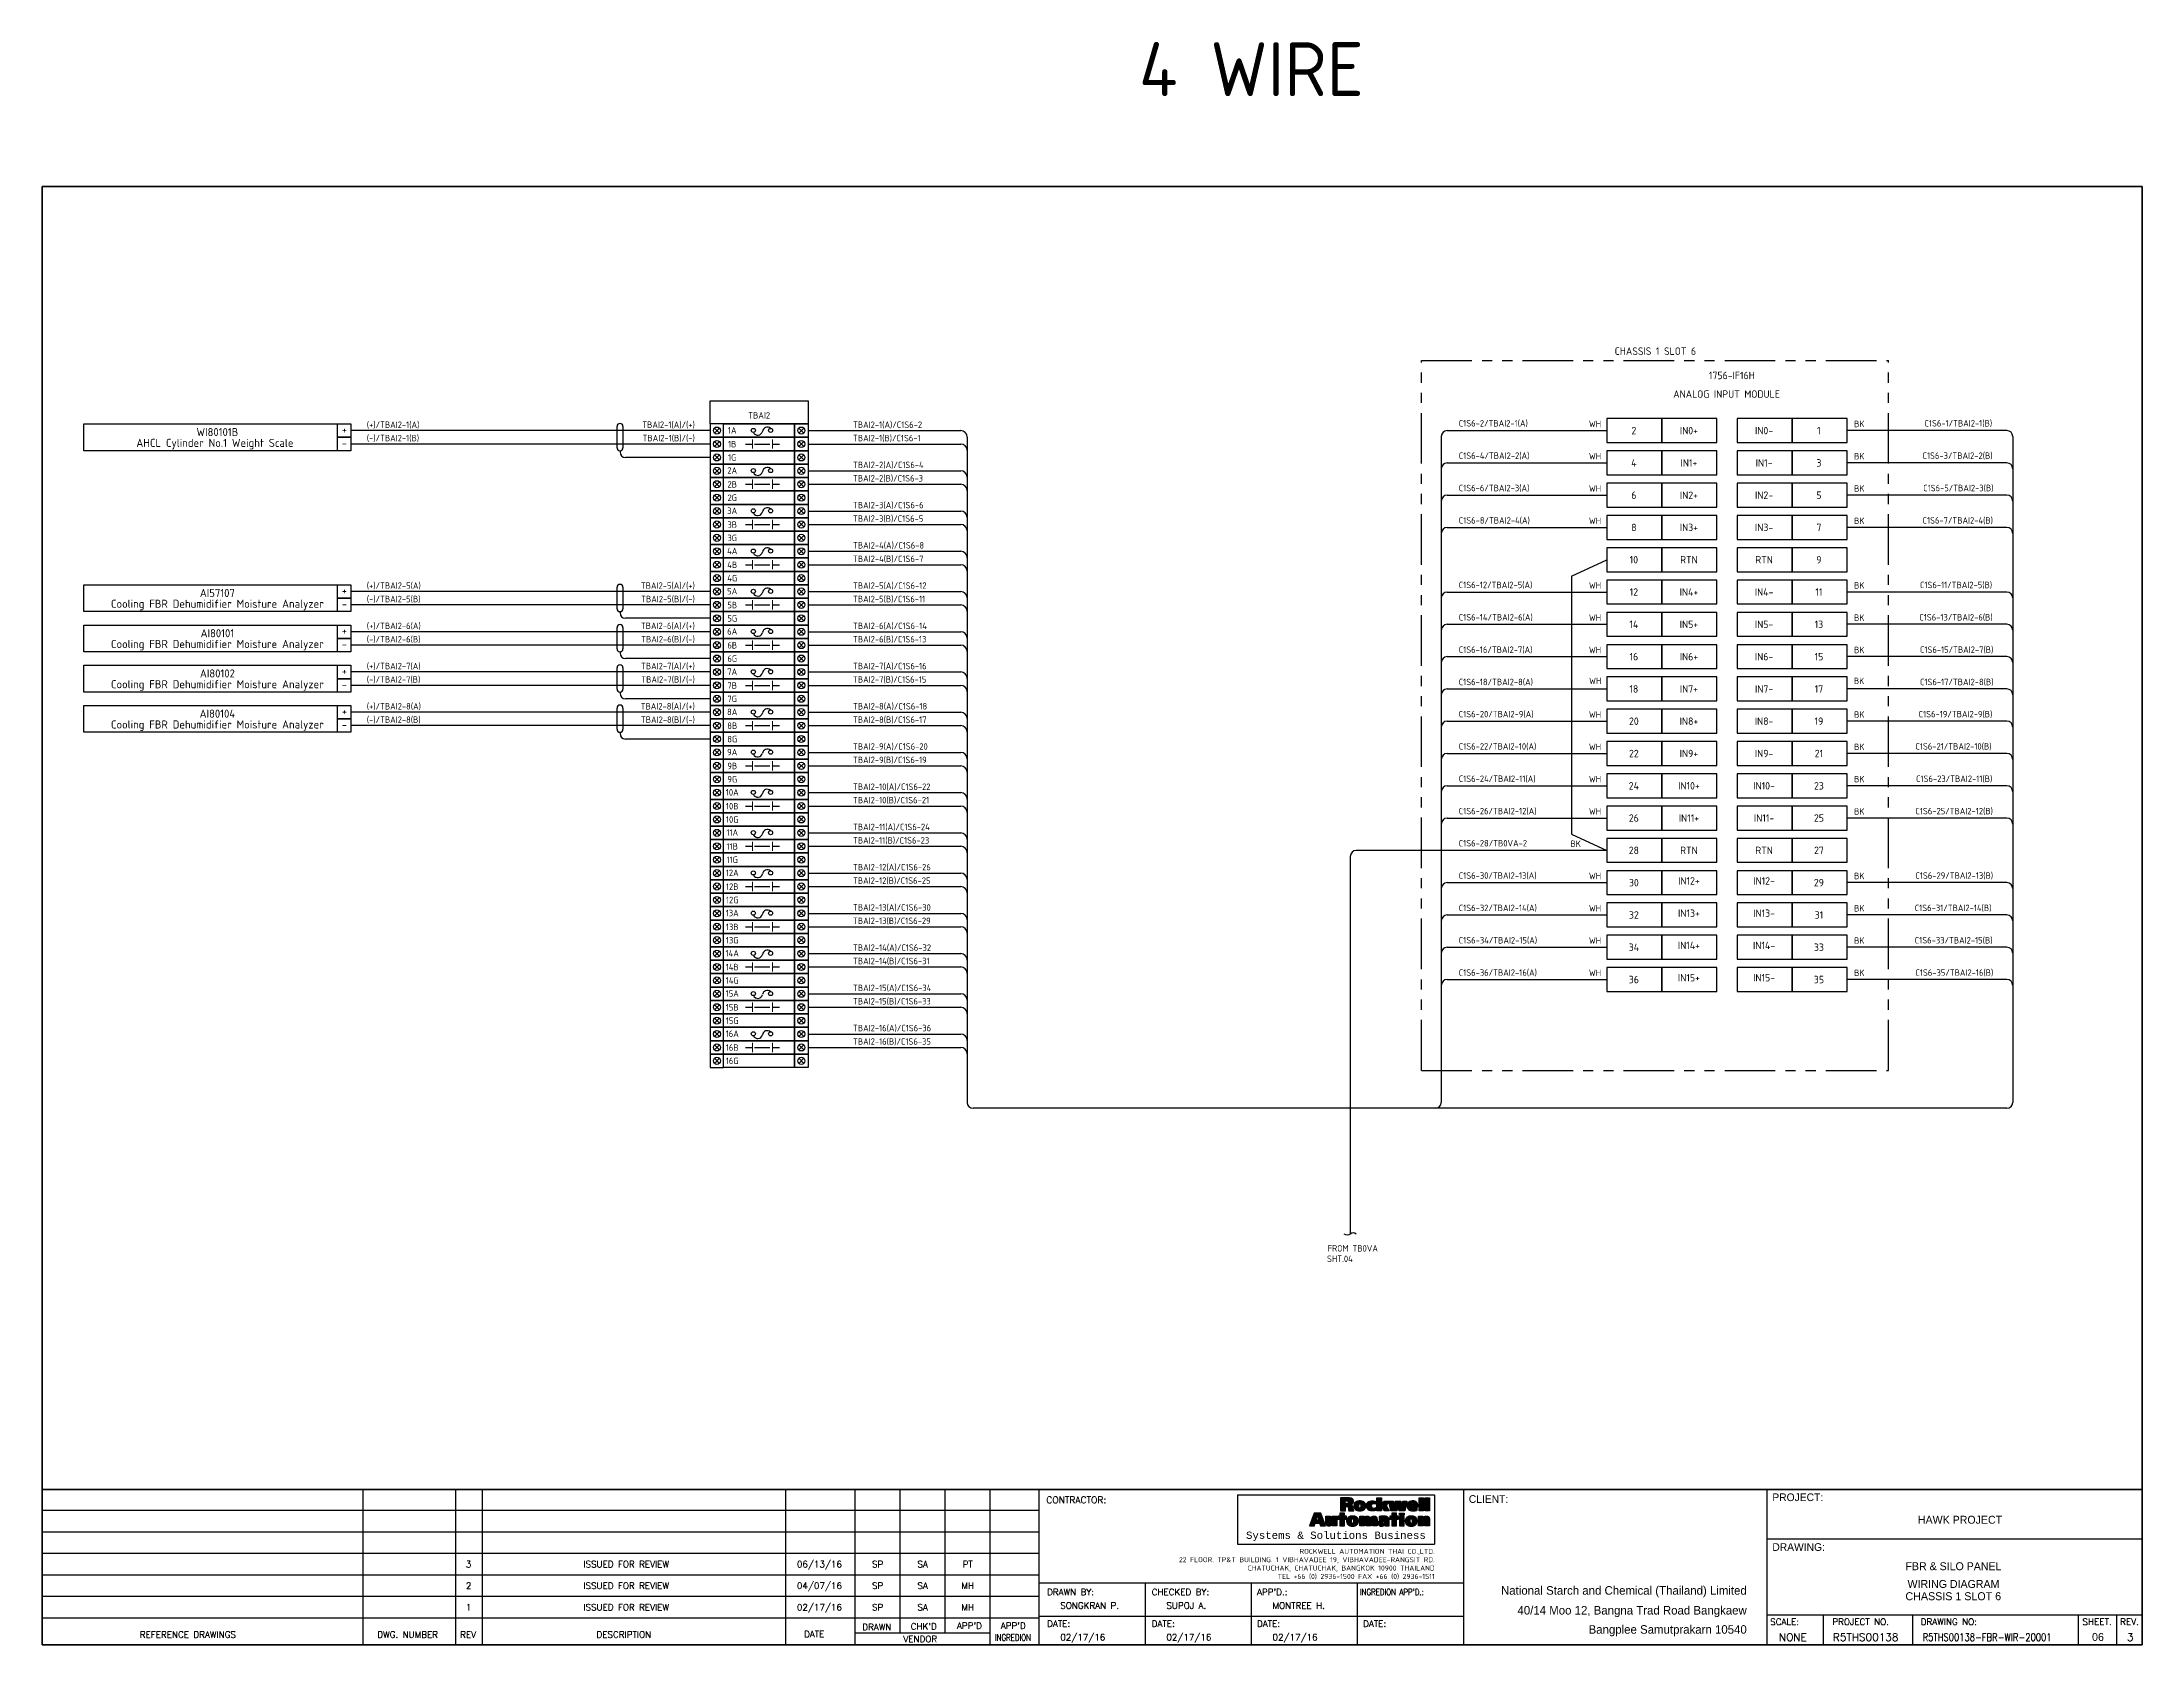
# Model space of a CAD drawing. Header units: inches. Extents: x 579627 to 667544, y 458630 to 507164.
# Drawn here: x 619305 to 623199, y 497172 to 500144 of the extents above; entities that cross this region are included whole.
import ezdxf
from ezdxf.enums import TextEntityAlignment as Align

# ---------------------------------------------------------------- set-up
doc = ezdxf.new("R2010")
doc.units = ezdxf.units.IN
doc.header["$MEASUREMENT"] = 0
doc.linetypes.add('PHANTOM2', pattern=[1.25, 0.625, -0.125, 0.125, -0.125, 0.125, -0.125])
for name, color, linetype in [('ASHADE', 7, 'Continuous'), ('GT_1', 9, 'Continuous'), ('HELPPOINT', 7, 'Continuous'), ('IE-EQUIP', 253, 'Continuous'), ('IE-WIRE', 7, 'Continuous'), ('MEMBER', 7, 'Continuous'), ('power', 7, 'Continuous'), ('RA_LOGO', 2, 'Continuous'), ('TITLE_BOX', 7, 'Continuous')]:
    doc.layers.add(name, color=color, linetype=linetype)
doc.styles.add('BOLD', font='monos.ttf')
doc.styles.add('HTX11', font='O8111901')
doc.styles.add('ISO3098B', font='ISO3098B.shx')
doc.styles.add('ROMANS', font='romans.shx', dxfattribs={"width": 0.85, "height": 25})
doc.styles.add('T1', font='browa.ttf', dxfattribs={"height": 1000})

msp = doc.modelspace()

# ---------------------------------------------------------------- texts
at = {"color": 0, "style": 'ISO3098B'}
for s, height, p in [('4 WIRE', 100, (621339, 500043.9)), ('BK', 12, (622665, 499430.1)), ('C1S6-1/TBAI2-1(B)', 12, (622795.4, 499431.3)), ('(-)/TBAI2-1(B)', 12, (619907.5, 499403.9)), ('TBAI2-1(B)/C1S6-1', 12, (620808.9, 499403.9)), ('BK', 12, (622665, 499370.2)), ('C1S6-3/TBAI2-2(B)', 12, (622791.8, 499371.3)), ('TBAI2-2(B)/C1S6-3', 12, (620808.9, 499329.3)), ('BK', 12, (622665, 499310.4)), ('C1S6-5/TBAI2-3(B)', 12, (622793, 499311.3)), ('TBAI2-3(B)/C1S6-5', 12, (620808.9, 499254.7)), ('BK', 12, (622665, 499250.5)), ('C1S6-7/TBAI2-4(B)', 12, (622791.8, 499251.3)), ('TBAI2-4(B)/C1S6-7', 12, (620808.9, 499180.1)), ('BK', 12, (622665, 499130.8)), ('C1S6-11/TBAI2-5(B)', 12, (622787, 499131.6)), ('(-)/TBAI2-5(B)', 12, (619907.5, 499105.5)), ('TBAI2-5(B)/C1S6-11', 12, (620808.9, 499105.5)), ('BK', 12, (622665, 499070.9)), ('C1S6-13/TBAI2-6(B)', 12, (622785.8, 499071.6)), ('(-)/TBAI2-6(B)', 12, (619907.5, 499031)), ('TBAI2-6(B)/C1S6-13', 12, (620808.9, 499031)), ('BK', 12, (622665, 499011)), ('C1S6-15/TBAI2-7(B)', 12, (622787, 499011.6)), ('(-)/TBAI2-7(B)', 12, (619907.5, 498956.4)), ('TBAI2-7(B)/C1S6-15', 12, (620808.9, 498956.4)), ('BK', 12, (622664.6, 498953.7)), ('C1S6-17/TBAI2-8(B)', 12, (622787, 498951.7)), ('(-)/TBAI2-8(B)', 12, (619907.5, 498881.8)), ('TBAI2-8(B)/C1S6-17', 12, (620808.9, 498881.8)), ('BK', 12, (622665, 498891.3)), ('C1S6-19/TBAI2-9(B)', 12, (622784.6, 498892.1)), ('TBAI2-9(B)/C1S6-19', 12, (620808.9, 498807.2)), ('BK', 12, (622665, 498831.4)), ('C1S6-21/TBAI2-10(B)', 12, (622778.6, 498832.3)), ('BK', 12, (622665, 498771.6)), ('C1S6-23/TBAI2-11(B)', 12, (622779.8, 498772.3)), ('TBAI2-10(B)/C1S6-21', 12, (620808.9, 498732.6)), ('BK', 12, (622665, 498711.7)), ('C1S6-25/TBAI2-12(B)', 12, (622778.6, 498712.3)), ('TBAI2-11(B)/C1S6-23', 12, (620808.9, 498658)), ('C1S6-28/TB0VA-2', 12, (621932, 498652.7)), ('BK', 12, (622139.1, 498651.8)), ('TBAI2-12(B)/C1S6-25', 12, (620808.9, 498583.4)), ('BK', 12, (622665, 498592)), ('C1S6-29/TBAI2-13(B)', 12, (622778.6, 498592.8)), ('BK', 12, (622665, 498532.1)), ('C1S6-31/TBAI2-14(B)', 12, (622777.4, 498532.8)), ('TBAI2-13(B)/C1S6-29', 12, (620808.9, 498508.9)), ('BK', 12, (622665, 498472.2)), ('C1S6-33/TBAI2-15(B)', 12, (622777.4, 498472.8)), ('TBAI2-14(B)/C1S6-31', 12, (620808.9, 498434.3)), ('BK', 12, (622665, 498412.4)), ('C1S6-35/TBAI2-16(B)', 12, (622778.6, 498412.9)), ('TBAI2-15(B)/C1S6-33', 12, (620808.9, 498359.7)), ('TBAI2-16(B)/C1S6-35', 12, (620808.9, 498285.1)), ('SHT.04', 12, (621687.7, 497882.3)), ('FROM TB0VA', 12, (621688.9, 497901.6))]:
    msp.add_text(s, height=height, dxfattribs=at).set_placement(p)
at = {"color": 2, "style": 'ISO3098B'}
for s, p in [('CHASSIS 1 SLOT 6', (622296.5, 499571.1)), ('1756-IF16H', (622438.3, 499526)), ('ANALOG INPUT MODULE', (622428.4, 499491.5)), ('2', (622256.6, 499423.8)), ('IN0+', (622358.7, 499423.8)), ('IN0-', (622498, 499423.8)), ('1', (622599.7, 499423.8)), ('4', (622256.6, 499363.9)), ('IN1+', (622358.7, 499363.9)), ('IN1-', (622498, 499363.9)), ('3', (622599.7, 499363.9)), ('6', (622256.6, 499304)), ('IN2+', (622358.7, 499304)), ('IN2-', (622498, 499304)), ('5', (622599.7, 499304)), ('8', (622256.6, 499244.2)), ('IN3+', (622358.7, 499244.2)), ('IN3-', (622498, 499244.2)), ('7', (622599.7, 499244.2)), ('10', (622256.6, 499184.3)), ('RTN', (622358.7, 499184.3)), ('RTN', (622498, 499184.3)), ('9', (622599.7, 499184.3)), ('12', (622256.6, 499124.4)), ('IN4+', (622358.7, 499124.4)), ('IN4-', (622498, 499124.4)), ('11', (622599.7, 499124.4)), ('14', (622256.6, 499064.6)), ('IN5+', (622358.7, 499064.6)), ('IN5-', (622498, 499064.6)), ('13', (622599.7, 499064.6)), ('16', (622256.6, 499004.7)), ('IN6+', (622358.7, 499004.7)), ('IN6-', (622498, 499004.7)), ('15', (622599.7, 499004.7)), ('18', (622256.6, 498944.8)), ('IN7+', (622358.7, 498944.8)), ('IN7-', (622498, 498944.8)), ('17', (622599.7, 498944.8)), ('20', (622256.6, 498885)), ('IN8+', (622358.7, 498885)), ('IN8-', (622498, 498885)), ('19', (622599.7, 498885)), ('22', (622256.6, 498825.1)), ('IN9+', (622358.7, 498825.1)), ('IN9-', (622498, 498825.1)), ('21', (622599.7, 498825.1)), ('24', (622256.6, 498765.2)), ('IN10+', (622358.7, 498765.2)), ('IN10-', (622498, 498765.2)), ('23', (622599.7, 498765.2)), ('26', (622256.6, 498705.4)), ('IN11+', (622358.7, 498705.4)), ('IN11-', (622498, 498705.4)), ('25', (622599.7, 498705.4)), ('28', (622256.6, 498645.5)), ('RTN', (622358.7, 498645.5)), ('RTN', (622498, 498645.5)), ('27', (622599.7, 498645.5)), ('30', (622256.6, 498585.6)), ('IN12+', (622358.7, 498588.9)), ('IN12-', (622498, 498588.9)), ('29', (622599.7, 498585.6)), ('32', (622256.6, 498525.8)), ('IN13+', (622358.7, 498529)), ('IN13-', (622498, 498529)), ('31', (622599.7, 498525.8)), ('34', (622256.6, 498465.9)), ('IN14+', (622358.7, 498469.2)), ('IN14-', (622498, 498469.2)), ('33', (622599.7, 498465.9)), ('36', (622256.6, 498406)), ('IN15+', (622358.7, 498409.3)), ('IN15-', (622498, 498409.3)), ('35', (622599.7, 498406))]:
    msp.add_text(s, height=13.8, dxfattribs=at).set_placement(p, align=Align.MIDDLE)
at = {"color": 4, "style": 'ISO3098B'}
for s, p in [('(+)/TBAI2-1(A)', (619907.5, 499428.7)), ('TBAI2-1(A)/C1S6-2', (620808.9, 499428.7)), ('C1S6-2/TBAI2-1(A)', (621932, 499431.3)), ('WH', (622173.3, 499430.1)), ('TBAI2-2(A)/C1S6-4', (620808.9, 499354.2)), ('C1S6-4/TBAI2-2(A)', (621932, 499371.3)), ('WH', (622173.3, 499370.2)), ('C1S6-6/TBAI2-3(A)', (621932, 499311.3)), ('WH', (622173.3, 499310.4)), ('TBAI2-3(A)/C1S6-6', (620808.9, 499279.6)), ('C1S6-8/TBAI2-4(A)', (621932, 499251.3)), ('WH', (622173.3, 499250.5)), ('TBAI2-4(A)/C1S6-8', (620808.9, 499205)), ('(+)/TBAI2-5(A)', (619907.5, 499130.4)), ('TBAI2-5(A)/C1S6-12', (620808.9, 499130.4)), ('C1S6-12/TBAI2-5(A)', (621932, 499131.6)), ('WH', (622173.3, 499130.8)), ('C1S6-14/TBAI2-6(A)', (621932, 499071.6)), ('WH', (622173.3, 499070.9)), ('(+)/TBAI2-6(A)', (619907.5, 499055.8)), ('TBAI2-6(A)/C1S6-14', (620808.9, 499055.8)), ('C1S6-16/TBAI2-7(A)', (621932, 499011.6)), ('WH', (622173.3, 499011)), ('(+)/TBAI2-7(A)', (619907.5, 498981.2)), ('TBAI2-7(A)/C1S6-16', (620808.9, 498981.2)), ('WH', (622173.6, 498953.7)), ('C1S6-18/TBAI2-8(A)', (621932, 498951.7)), ('(+)/TBAI2-8(A)', (619907.5, 498906.6)), ('TBAI2-8(A)/C1S6-18', (620808.9, 498906.6)), ('C1S6-20/TBAI2-9(A)', (621932, 498892.1)), ('WH', (622173.3, 498891.3)), ('TBAI2-9(A)/C1S6-20', (620808.9, 498832.1)), ('C1S6-22/TBAI2-10(A)', (621932, 498832.3)), ('WH', (622173.3, 498831.4)), ('C1S6-24/TBAI2-11(A)', (621932, 498772.3)), ('WH', (622173.3, 498771.6)), ('TBAI2-10(A)/C1S6-22', (620808.9, 498757.5)), ('TBAI2-11(A)/C1S6-24', (620808.9, 498682.9)), ('C1S6-26/TBAI2-12(A)', (621932, 498712.3)), ('WH', (622173.3, 498711.7)), ('TBAI2-12(A)/C1S6-26', (620808.9, 498608.3)), ('C1S6-30/TBAI2-13(A)', (621932, 498592.8)), ('WH', (622173.3, 498592)), ('TBAI2-13(A)/C1S6-30', (620808.9, 498533.7)), ('C1S6-32/TBAI2-14(A)', (621932, 498532.8)), ('WH', (622173.3, 498532.1)), ('TBAI2-14(A)/C1S6-32', (620808.9, 498459.1)), ('C1S6-34/TBAI2-15(A)', (621932, 498472.8)), ('WH', (622173.3, 498472.2)), ('C1S6-36/TBAI2-16(A)', (621932, 498412.9)), ('WH', (622173.3, 498412.4)), ('TBAI2-15(A)/C1S6-34', (620808.9, 498384.5)), ('TBAI2-16(A)/C1S6-36', (620808.9, 498310))]:
    msp.add_text(s, height=12, dxfattribs=at).set_placement(p)
for s, p in [('TBAI2-1(A)/(+)', (620515.7, 499428.7)), ('TBAI2-5(A)/(+)', (620515.7, 499130.4)), ('TBAI2-6(A)/(+)', (620515.7, 499055.8)), ('TBAI2-7(A)/(+)', (620515.7, 498981.2)), ('TBAI2-8(A)/(+)', (620515.7, 498906.6))]:
    msp.add_text(s, height=12, dxfattribs=at).set_placement(p, align=Align.RIGHT)
for s, height, p in [('TBAI2', 12, (620634.9, 499452)), ('AHCL Cylinder No.1 Weight Scale ', 15, (619630.5, 499401)), ('WI80101B', 15, (619630.5, 499421)), ('AI57107', 15, (619630.5, 499122.7)), ('Cooling FBR Dehumidifier Moisture Analyzer', 15, (619630.5, 499102.7)), ('AI80101', 15, (619630.5, 499048.1)), ('Cooling FBR Dehumidifier Moisture Analyzer', 15, (619630.5, 499028.1)), ('AI80102', 15, (619630.5, 498973.5)), ('Cooling FBR Dehumidifier Moisture Analyzer', 15, (619630.5, 498953.5)), ('AI80104', 15, (619630.5, 498898.9)), ('Cooling FBR Dehumidifier Moisture Analyzer', 15, (619630.5, 498878.9))]:
    msp.add_text(s, height=height, dxfattribs=at).set_placement(p, align=Align.MIDDLE_CENTER)
at = {"color": 0, "style": 'ISO3098B'}
for s, p in [('TBAI2-1(B)/(-)', (620515.7, 499403.9)), ('TBAI2-5(B)/(-)', (620515.7, 499105.5)), ('TBAI2-6(B)/(-)', (620515.7, 499031)), ('TBAI2-7(B)/(-)', (620515.7, 498956.4)), ('TBAI2-8(B)/(-)', (620515.7, 498881.8))]:
    msp.add_text(s, height=12, dxfattribs=at).set_placement(p, align=Align.RIGHT)
at = {"layer": 'power', "color": 1, "style": 'ISO3098B'}
for p in [(619866, 499425.4), (619866, 499127.1), (619866, 499052.5), (619866, 498977.9), (619866, 498903.3)]:
    msp.add_text('+', height=15, dxfattribs=at).set_placement(p, align=Align.MIDDLE_CENTER)
at = {"layer": 'power', "color": 0, "style": 'ISO3098B'}
for s, height, p in [('-', 15, (619866, 499400.6)), ('1A', 12.02, (620585, 499424.3)), ('1B', 12.02, (620585, 499398.7)), ('2A', 12.02, (620585, 499349.8)), ('2B', 12.02, (620585, 499324.1)), ('3A', 12.02, (620585, 499275.2)), ('3B', 12.02, (620585, 499249.5)), ('4A', 12.02, (620585, 499200.6)), ('4B', 12.02, (620585, 499174.9)), ('5A', 12.02, (620585, 499126)), ('-', 15, (619866, 499102.3)), ('5B', 12.02, (620585, 499100.3)), ('6A', 12.02, (620585, 499051.4)), ('-', 15, (619866, 499027.7)), ('6B', 12.02, (620585, 499025.7)), ('7A', 12.02, (620585, 498976.8)), ('-', 15, (619866, 498953.1)), ('7B', 12.02, (620585, 498951.2)), ('8A', 12.02, (620585, 498902.2)), ('-', 15, (619866, 498878.5)), ('8B', 12.02, (620585, 498876.6)), ('9A', 12.02, (620585, 498827.7)), ('9B', 12.02, (620585, 498802)), ('10A', 12.02, (620585, 498753.1)), ('10B', 12.02, (620585, 498727.4)), ('11A', 12.02, (620585, 498678.5)), ('11B', 12.02, (620585, 498652.8)), ('12A', 12.02, (620585, 498603.9)), ('12B', 12.02, (620585, 498578.2)), ('13A', 12.02, (620585, 498529.3)), ('13B', 12.02, (620585, 498503.6)), ('14A', 12.02, (620585, 498454.7)), ('14B', 12.02, (620585, 498429.1)), ('15A', 12.02, (620585, 498380.1)), ('15B', 12.02, (620585, 498354.5)), ('16A', 12.02, (620585, 498305.6)), ('16B', 12.02, (620585, 498279.9))]:
    msp.add_text(s, height=height, dxfattribs=at).set_placement(p, align=Align.MIDDLE_CENTER)
at = {"layer": 'power', "color": 3, "style": 'ISO3098B'}
for s, p in [('1G', (620585, 499373.9)), ('2G', (620585, 499299.3)), ('3G', (620585, 499224.8)), ('4G', (620585, 499150.2)), ('5G', (620585, 499075.6)), ('6G', (620585, 499001)), ('7G', (620585, 498926.4)), ('8G', (620585, 498851.8)), ('9G', (620585, 498777.3)), ('10G', (620585, 498702.7)), ('11G', (620585, 498628.1)), ('12G', (620585, 498553.5)), ('13G', (620585, 498478.9)), ('14G', (620585, 498404.3)), ('15G', (620585, 498329.7)), ('16G', (620585, 498255.2))]:
    msp.add_text(s, height=12.02, dxfattribs=at).set_placement(p, align=Align.MIDDLE_CENTER)

# ---------------------------------------------------------------- blocks, each defined once
blk = doc.blocks.new('RA_LOGO1')
at = {"layer": 'RA_LOGO', "linetype": 'Continuous'}
h = blk.add_hatch(color=1, dxfattribs=at)
h.paths.add_polyline_path([(0.987, 0.539), (1.017, 0.539), (1.033, 0.538), (1.046, 0.533), (1.055, 0.521), (1.061, 0.505), (1.065, 0.484), (1.068, 0.461), (1.071, 0.439), (1.074, 0.42), (1.213, 0.42), (1.207, 0.439), (1.203, 0.46), (1.199, 0.482), (1.195, 0.504), (1.189, 0.526), (1.18, 0.545), (1.166, 0.562), (1.147, 0.575), (1.12, 0.583), (1.142, 0.59), (1.16, 0.598), (1.175, 0.609), (1.188, 0.621), (1.197, 0.637), (1.203, 0.655), (1.205, 0.677), (1.204, 0.694), (1.2, 0.709), (1.194, 0.723), (1.185, 0.734), (1.175, 0.744), (1.162, 0.752), (1.147, 0.759), (1.131, 0.763), (1.112, 0.767), (1.092, 0.769), (1.07, 0.77), (0.853, 0.77), (0.853, 0.42), (0.987, 0.42)])
h.paths.add_polyline_path([(0.981, 0.617), (0.981, 0.692), (1.018, 0.692), (1.044, 0.689), (1.063, 0.679), (1.071, 0.656), (1.066, 0.635), (1.054, 0.623), (1.036, 0.618), (1.016, 0.617)], flags=16)
h = blk.add_hatch(color=1, dxfattribs=at)
h.paths.add_polyline_path([(1.3, 0.676), (1.285, 0.67), (1.271, 0.663), (1.258, 0.654), (1.247, 0.644), (1.238, 0.633), (1.23, 0.62), (1.225, 0.606), (1.22, 0.591), (1.218, 0.574), (1.217, 0.556), (1.218, 0.538), (1.22, 0.522), (1.224, 0.506), (1.229, 0.492), (1.235, 0.479), (1.243, 0.467), (1.253, 0.456), (1.264, 0.447), (1.276, 0.438), (1.29, 0.431), (1.305, 0.425), (1.321, 0.421), (1.339, 0.417), (1.358, 0.415), (1.378, 0.415), (1.399, 0.415), (1.418, 0.417), (1.435, 0.421), (1.452, 0.425), (1.467, 0.431), (1.481, 0.438), (1.493, 0.447), (1.504, 0.456), (1.514, 0.467), (1.522, 0.479), (1.528, 0.492), (1.534, 0.506), (1.537, 0.522), (1.54, 0.538), (1.54, 0.556), (1.539, 0.574), (1.537, 0.591), (1.533, 0.606), (1.527, 0.62), (1.519, 0.633), (1.51, 0.644), (1.499, 0.654), (1.486, 0.663), (1.472, 0.67), (1.456, 0.676), (1.439, 0.681), (1.42, 0.684), (1.4, 0.686), (1.378, 0.687), (1.357, 0.686), (1.336, 0.684), (1.317, 0.681)])
h.paths.add_polyline_path([(1.36, 0.605), (1.378, 0.612), (1.396, 0.605), (1.404, 0.584), (1.406, 0.556), (1.405, 0.529), (1.401, 0.508), (1.393, 0.494), (1.378, 0.49), (1.364, 0.494), (1.356, 0.508), (1.352, 0.529), (1.351, 0.556), (1.353, 0.584)], flags=16)
for color, points in [(1, [(1.697, 0.575), (1.705, 0.591), (1.718, 0.603), (1.735, 0.61), (1.756, 0.612), (1.778, 0.61), (1.796, 0.606), (1.813, 0.599), (1.813, 0.676), (1.793, 0.681), (1.771, 0.684), (1.748, 0.686), (1.721, 0.687), (1.699, 0.686), (1.679, 0.684), (1.66, 0.681), (1.643, 0.676), (1.627, 0.67), (1.613, 0.663), (1.601, 0.654), (1.59, 0.644), (1.581, 0.633), (1.573, 0.62), (1.567, 0.606), (1.563, 0.591), (1.561, 0.574), (1.56, 0.556), (1.56, 0.538), (1.563, 0.522), (1.566, 0.506), (1.572, 0.492), (1.578, 0.479), (1.586, 0.467), (1.596, 0.456), (1.607, 0.447), (1.619, 0.438), (1.632, 0.431), (1.648, 0.425), (1.664, 0.421), (1.682, 0.417), (1.701, 0.415), (1.721, 0.415), (1.748, 0.415), (1.772, 0.418), (1.794, 0.422), (1.815, 0.428), (1.815, 0.505), (1.797, 0.496), (1.778, 0.491), (1.756, 0.49), (1.735, 0.492), (1.718, 0.5), (1.705, 0.514), (1.697, 0.531), (1.694, 0.554)]), (1, [(2.233, 0.42), (2.391, 0.42), (2.423, 0.598), (2.424, 0.598), (2.455, 0.42), (2.612, 0.42), (2.671, 0.681), (2.556, 0.681), (2.533, 0.511), (2.532, 0.511), (2.503, 0.681), (2.351, 0.681), (2.324, 0.511), (2.323, 0.511), (2.298, 0.681), (2.174, 0.681)]), (1, [(3.007, 0.42), (3.13, 0.42), (3.13, 0.769), (3.007, 0.769)]), (1, [(3.292, 0.769), (3.169, 0.769), (3.169, 0.42), (3.292, 0.42)]), (252, [(0.745, 0.265), (0.617, 0.265), (0.617, 0.112), (0.617, 0.096), (0.611, 0.082), (0.594, 0.076), (0.579, 0.082), (0.573, 0.096), (0.572, 0.112), (0.572, 0.265), (0.444, 0.265), (0.444, 0.081), (0.445, 0.062), (0.449, 0.046), (0.455, 0.031), (0.465, 0.018), (0.478, 0.008), (0.494, 0.001), (0.513, -0.004), (0.537, -0.006), (0.558, -0.004), (0.579, 0.001), (0.597, 0.011), (0.612, 0.026), (0.625, 0.047), (0.625, 0), (0.745, 0)]), (252, [(0.956, 0.191), (1.011, 0.191), (1.011, 0.265), (0.956, 0.265), (0.956, 0.355), (0.828, 0.355), (0.828, 0.265), (0.774, 0.265), (0.774, 0.191), (0.828, 0.191), (0.828, 0), (0.956, 0)]), (252, [(1.505, 0.153), (1.505, 0.169), (1.511, 0.183), (1.528, 0.189), (1.543, 0.183), (1.549, 0.169), (1.55, 0.153), (1.55, 0), (1.678, 0), (1.678, 0.153), (1.679, 0.169), (1.685, 0.183), (1.701, 0.189), (1.717, 0.183), (1.723, 0.169), (1.724, 0.153), (1.724, 0), (1.852, 0), (1.852, 0.159), (1.851, 0.173), (1.851, 0.187), (1.85, 0.202), (1.847, 0.215), (1.843, 0.228), (1.836, 0.24), (1.827, 0.25), (1.816, 0.259), (1.8, 0.265), (1.781, 0.269), (1.758, 0.271), (1.738, 0.269), (1.717, 0.264), (1.698, 0.255), (1.682, 0.242), (1.672, 0.225), (1.663, 0.242), (1.649, 0.255), (1.631, 0.264), (1.61, 0.269), (1.589, 0.271), (1.57, 0.27), (1.551, 0.266), (1.535, 0.259), (1.52, 0.249), (1.508, 0.236), (1.497, 0.217), (1.497, 0.265), (1.377, 0.265), (1.377, 0), (1.505, 0)]), (252, [(2.257, 0), (2.386, 0), (2.386, 0.191), (2.441, 0.191), (2.441, 0.265), (2.386, 0.265), (2.386, 0.355), (2.257, 0.355), (2.257, 0.265), (2.203, 0.265), (2.203, 0.191), (2.257, 0.191)]), (252, [(3.117, 0.153), (3.117, 0.169), (3.123, 0.183), (3.14, 0.189), (3.155, 0.183), (3.161, 0.169), (3.162, 0.153), (3.162, 0), (3.29, 0), (3.29, 0.184), (3.289, 0.203), (3.285, 0.219), (3.279, 0.234), (3.269, 0.247), (3.256, 0.257), (3.24, 0.265), (3.221, 0.269), (3.197, 0.271), (3.176, 0.269), (3.155, 0.263), (3.137, 0.253), (3.122, 0.239), (3.109, 0.217), (3.109, 0.265), (2.989, 0.265), (2.989, 0), (3.117, 0)])]:
    blk.add_hatch(color=color, dxfattribs=at).paths.add_polyline_path(points)
h = blk.add_hatch(color=1, dxfattribs=at)
h.paths.add_polyline_path([(1.973, 0.769), (1.847, 0.769), (1.847, 0.42), (1.973, 0.42), (1.973, 0.566)])
h.paths.add_polyline_path([(1.974, 0.566), (2.045, 0.42), (2.187, 0.42), (2.101, 0.566), (2.173, 0.681), (2.036, 0.681)])
h = blk.add_hatch(color=1, dxfattribs=at)
h.paths.add_polyline_path([(2.817, 0.415), (2.838, 0.415), (2.859, 0.415), (2.88, 0.416), (2.901, 0.418), (2.92, 0.421), (2.938, 0.425), (2.956, 0.43), (2.956, 0.497), (2.939, 0.49), (2.918, 0.485), (2.895, 0.482), (2.87, 0.481), (2.849, 0.482), (2.83, 0.485), (2.815, 0.493), (2.804, 0.504), (2.8, 0.521), (2.975, 0.521), (2.975, 0.536), (2.974, 0.555), (2.972, 0.572), (2.969, 0.589), (2.965, 0.605), (2.96, 0.619), (2.953, 0.632), (2.944, 0.645), (2.934, 0.655), (2.922, 0.665), (2.909, 0.673), (2.894, 0.679), (2.877, 0.683), (2.858, 0.686), (2.838, 0.687), (2.816, 0.686), (2.795, 0.684), (2.777, 0.681), (2.759, 0.676), (2.744, 0.67), (2.73, 0.663), (2.717, 0.654), (2.706, 0.644), (2.697, 0.633), (2.69, 0.62), (2.684, 0.606), (2.679, 0.591), (2.677, 0.574), (2.676, 0.556), (2.677, 0.538), (2.679, 0.522), (2.683, 0.507), (2.688, 0.492), (2.694, 0.479), (2.702, 0.467), (2.712, 0.456), (2.723, 0.447), (2.735, 0.438), (2.749, 0.431), (2.764, 0.425), (2.78, 0.421), (2.798, 0.417)])
h.paths.add_polyline_path([(2.799, 0.576), (2.801, 0.598), (2.811, 0.618), (2.834, 0.627), (2.855, 0.618), (2.864, 0.598), (2.865, 0.576)], flags=16)
h = blk.add_hatch(color=252, dxfattribs=at)
h.paths.add_polyline_path([(0.272, 0.077), (0.296, 0), (0.439, 0), (0.312, 0.355), (0.124, 0.355), (0, 0), (0.136, 0), (0.158, 0.077)])
h.paths.add_polyline_path([(0.255, 0.162), (0.177, 0.162), (0.216, 0.28)], flags=16)
h = blk.add_hatch(color=252, dxfattribs=at)
h.paths.add_polyline_path([(1.14, -0.003), (1.159, -0.005), (1.18, -0.006), (1.201, -0.005), (1.22, -0.003), (1.238, 0), (1.255, 0.005), (1.27, 0.011), (1.284, 0.018), (1.297, 0.027), (1.308, 0.036), (1.317, 0.047), (1.326, 0.06), (1.333, 0.073), (1.338, 0.087), (1.342, 0.103), (1.344, 0.12), (1.345, 0.137), (1.344, 0.156), (1.341, 0.173), (1.337, 0.188), (1.331, 0.203), (1.323, 0.216), (1.313, 0.227), (1.302, 0.238), (1.29, 0.246), (1.275, 0.254), (1.259, 0.26), (1.242, 0.265), (1.223, 0.268), (1.202, 0.27), (1.18, 0.271), (1.158, 0.27), (1.137, 0.268), (1.118, 0.265), (1.101, 0.26), (1.085, 0.254), (1.071, 0.246), (1.058, 0.238), (1.047, 0.227), (1.038, 0.216), (1.03, 0.203), (1.024, 0.188), (1.02, 0.173), (1.017, 0.156), (1.016, 0.137), (1.017, 0.12), (1.019, 0.103), (1.023, 0.087), (1.028, 0.073), (1.035, 0.06), (1.043, 0.047), (1.053, 0.036), (1.064, 0.027), (1.076, 0.018), (1.09, 0.011), (1.105, 0.005), (1.122, 0)])
h.paths.add_polyline_path([(1.165, 0.075), (1.157, 0.089), (1.153, 0.111), (1.152, 0.137), (1.154, 0.166), (1.162, 0.187), (1.18, 0.195), (1.198, 0.187), (1.207, 0.166), (1.208, 0.137), (1.207, 0.111), (1.204, 0.089), (1.195, 0.075), (1.18, 0.07)], flags=16)
h = blk.add_hatch(color=252, dxfattribs=at)
h.paths.add_polyline_path([(1.883, 0.052), (1.889, 0.036), (1.899, 0.023), (1.911, 0.012), (1.926, 0.004), (1.942, -0.001), (1.96, -0.005), (1.978, -0.006), (1.999, -0.004), (2.019, 0.001), (2.037, 0.01), (2.052, 0.022), (2.065, 0.04), (2.065, 0), (2.184, 0), (2.184, 0.161), (2.183, 0.18), (2.179, 0.197), (2.173, 0.212), (2.165, 0.225), (2.155, 0.236), (2.144, 0.245), (2.131, 0.252), (2.117, 0.258), (2.102, 0.263), (2.086, 0.266), (2.07, 0.268), (2.054, 0.27), (2.038, 0.271), (2.022, 0.271), (1.995, 0.27), (1.973, 0.269), (1.953, 0.266), (1.933, 0.261), (1.911, 0.256), (1.911, 0.181), (1.932, 0.19), (1.954, 0.197), (1.977, 0.202), (2, 0.204), (2.019, 0.203), (2.037, 0.2), (2.053, 0.194), (2.063, 0.183), (2.067, 0.165), (2.053, 0.167), (2.036, 0.168), (2.018, 0.169), (2, 0.168), (1.983, 0.167), (1.965, 0.164), (1.948, 0.16), (1.933, 0.154), (1.918, 0.147), (1.906, 0.137), (1.896, 0.125), (1.888, 0.11), (1.883, 0.092), (1.881, 0.072)])
h.paths.add_polyline_path([(1.998, 0.086), (2.007, 0.106), (2.028, 0.115), (2.055, 0.116), (2.067, 0.116), (2.067, 0.108), (2.063, 0.086), (2.05, 0.068), (2.028, 0.061), (2.011, 0.064), (2.001, 0.072)], flags=16)
h = blk.add_hatch(color=252, dxfattribs=at)
h.paths.add_polyline_path([(2.471, 0), (2.599, 0), (2.599, 0.264), (2.471, 0.264)])
h.paths.add_polyline_path([(2.599, 0.296), (2.599, 0.355), (2.471, 0.355), (2.471, 0.296)])
h = blk.add_hatch(color=252, dxfattribs=at)
h.paths.add_polyline_path([(2.751, -0.003), (2.77, -0.005), (2.791, -0.006), (2.811, -0.005), (2.831, -0.003), (2.849, 0), (2.865, 0.005), (2.881, 0.011), (2.895, 0.018), (2.907, 0.027), (2.918, 0.036), (2.928, 0.047), (2.936, 0.06), (2.943, 0.073), (2.948, 0.087), (2.952, 0.103), (2.955, 0.12), (2.955, 0.137), (2.954, 0.156), (2.952, 0.173), (2.947, 0.188), (2.941, 0.203), (2.934, 0.216), (2.924, 0.227), (2.913, 0.238), (2.9, 0.246), (2.886, 0.254), (2.87, 0.26), (2.852, 0.265), (2.833, 0.268), (2.813, 0.27), (2.791, 0.271), (2.769, 0.27), (2.748, 0.268), (2.729, 0.265), (2.711, 0.26), (2.695, 0.254), (2.681, 0.246), (2.669, 0.238), (2.658, 0.227), (2.648, 0.216), (2.64, 0.203), (2.634, 0.188), (2.63, 0.173), (2.628, 0.156), (2.627, 0.137), (2.627, 0.12), (2.63, 0.103), (2.633, 0.087), (2.639, 0.073), (2.645, 0.06), (2.654, 0.047), (2.663, 0.036), (2.674, 0.027), (2.687, 0.018), (2.701, 0.011), (2.716, 0.005), (2.733, 0)])
h.paths.add_polyline_path([(2.776, 0.075), (2.768, 0.089), (2.764, 0.111), (2.763, 0.137), (2.765, 0.166), (2.773, 0.187), (2.791, 0.195), (2.809, 0.187), (2.817, 0.166), (2.819, 0.137), (2.818, 0.111), (2.814, 0.089), (2.806, 0.075), (2.791, 0.07)], flags=16)
at = {"layer": 'RA_LOGO', "color": 1, "linetype": 'Continuous'}
for points in [[(1.147, 0.759), (1.131, 0.763), (1.112, 0.767), (1.092, 0.769), (1.07, 0.77), (0.853, 0.77), (0.853, 0.42), (0.987, 0.42), (0.987, 0.539), (1.017, 0.539), (1.033, 0.538), (1.046, 0.533), (1.055, 0.521), (1.061, 0.505), (1.065, 0.484), (1.068, 0.461), (1.071, 0.439), (1.074, 0.42), (1.213, 0.42), (1.207, 0.439), (1.203, 0.46), (1.199, 0.482), (1.195, 0.504), (1.189, 0.526), (1.18, 0.545), (1.166, 0.562), (1.147, 0.575), (1.121, 0.583), (1.121, 0.584), (1.142, 0.59), (1.16, 0.598), (1.175, 0.609), (1.188, 0.621), (1.197, 0.637), (1.203, 0.655), (1.205, 0.677), (1.204, 0.694), (1.2, 0.709), (1.194, 0.723), (1.185, 0.734), (1.175, 0.744), (1.162, 0.752)], [(1.016, 0.617), (0.981, 0.617), (0.981, 0.692), (1.018, 0.692), (1.044, 0.689), (1.063, 0.679), (1.071, 0.656), (1.066, 0.635), (1.054, 0.623), (1.036, 0.618)], [(1.456, 0.676), (1.439, 0.681), (1.42, 0.684), (1.4, 0.686), (1.378, 0.687), (1.357, 0.686), (1.336, 0.684), (1.317, 0.681), (1.3, 0.676), (1.285, 0.67), (1.271, 0.663), (1.258, 0.654), (1.247, 0.644), (1.238, 0.633), (1.23, 0.62), (1.225, 0.606), (1.22, 0.591), (1.218, 0.574), (1.217, 0.556), (1.217, 0.556), (1.218, 0.538), (1.22, 0.522), (1.224, 0.506), (1.229, 0.492), (1.235, 0.479), (1.243, 0.467), (1.253, 0.456), (1.264, 0.447), (1.276, 0.438), (1.29, 0.431), (1.305, 0.425), (1.321, 0.421), (1.339, 0.417), (1.358, 0.415), (1.378, 0.415), (1.399, 0.415), (1.418, 0.417), (1.435, 0.421), (1.452, 0.425), (1.467, 0.431), (1.481, 0.438), (1.493, 0.447), (1.504, 0.456), (1.514, 0.467), (1.522, 0.479), (1.528, 0.492), (1.534, 0.506), (1.537, 0.522), (1.54, 0.538), (1.54, 0.556), (1.539, 0.574), (1.537, 0.591), (1.533, 0.606), (1.527, 0.62), (1.519, 0.633), (1.51, 0.644), (1.499, 0.654), (1.486, 0.663), (1.472, 0.67)], [(1.351, 0.556), (1.353, 0.584), (1.36, 0.605), (1.378, 0.612), (1.396, 0.605), (1.404, 0.584), (1.406, 0.556), (1.405, 0.529), (1.401, 0.508), (1.393, 0.494), (1.378, 0.49), (1.364, 0.494), (1.356, 0.508), (1.352, 0.529)], [(1.679, 0.684), (1.699, 0.686), (1.721, 0.687), (1.748, 0.686), (1.771, 0.684), (1.793, 0.681), (1.813, 0.676), (1.813, 0.599), (1.796, 0.606), (1.778, 0.61), (1.756, 0.612), (1.735, 0.61), (1.718, 0.603), (1.705, 0.591), (1.697, 0.575), (1.694, 0.554), (1.697, 0.531), (1.705, 0.514), (1.718, 0.5), (1.735, 0.492), (1.756, 0.49), (1.778, 0.491), (1.797, 0.496), (1.815, 0.505), (1.815, 0.428), (1.794, 0.422), (1.772, 0.418), (1.748, 0.415), (1.721, 0.415), (1.701, 0.415), (1.682, 0.417), (1.664, 0.421), (1.648, 0.425), (1.632, 0.431), (1.619, 0.438), (1.607, 0.447), (1.596, 0.456), (1.586, 0.467), (1.578, 0.479), (1.572, 0.492), (1.566, 0.506), (1.563, 0.522), (1.56, 0.538), (1.56, 0.556), (1.561, 0.574), (1.563, 0.591), (1.567, 0.606), (1.573, 0.62), (1.581, 0.633), (1.59, 0.644), (1.601, 0.654), (1.613, 0.663), (1.627, 0.67), (1.643, 0.676), (1.66, 0.681)], [(1.973, 0.42), (1.847, 0.42), (1.847, 0.769), (1.973, 0.769), (1.973, 0.566), (1.974, 0.566), (1.973, 0.566)], [(2.045, 0.42), (1.974, 0.566), (2.036, 0.681), (2.173, 0.681), (2.101, 0.566), (2.187, 0.42)], [(2.455, 0.42), (2.424, 0.598), (2.423, 0.598), (2.391, 0.42), (2.233, 0.42), (2.174, 0.681), (2.298, 0.681), (2.323, 0.511), (2.324, 0.511), (2.351, 0.681), (2.503, 0.681), (2.532, 0.511), (2.533, 0.511), (2.556, 0.681), (2.671, 0.681), (2.612, 0.42)], [(2.817, 0.415), (2.838, 0.415), (2.859, 0.415), (2.88, 0.416), (2.901, 0.418), (2.92, 0.421), (2.938, 0.425), (2.956, 0.43), (2.956, 0.497), (2.939, 0.49), (2.918, 0.485), (2.895, 0.482), (2.87, 0.481), (2.849, 0.482), (2.83, 0.485), (2.815, 0.493), (2.804, 0.504), (2.8, 0.521), (2.975, 0.521), (2.975, 0.536), (2.974, 0.555), (2.972, 0.572), (2.969, 0.589), (2.965, 0.605), (2.96, 0.619), (2.953, 0.632), (2.944, 0.645), (2.934, 0.655), (2.922, 0.665), (2.909, 0.673), (2.894, 0.679), (2.877, 0.683), (2.858, 0.686), (2.838, 0.687), (2.816, 0.686), (2.795, 0.684), (2.777, 0.681), (2.759, 0.676), (2.744, 0.67), (2.73, 0.663), (2.717, 0.654), (2.706, 0.644), (2.697, 0.633), (2.69, 0.62), (2.684, 0.606), (2.679, 0.591), (2.677, 0.574), (2.676, 0.556), (2.676, 0.556), (2.677, 0.538), (2.679, 0.522), (2.683, 0.507), (2.688, 0.492), (2.694, 0.479), (2.702, 0.467), (2.712, 0.456), (2.723, 0.447), (2.735, 0.438), (2.749, 0.431), (2.764, 0.425), (2.78, 0.421), (2.798, 0.417)], [(2.865, 0.576), (2.799, 0.576), (2.801, 0.598), (2.811, 0.618), (2.834, 0.627), (2.855, 0.618), (2.864, 0.598)], [(3.007, 0.42), (3.007, 0.769), (3.13, 0.769), (3.13, 0.42)], [(3.169, 0.42), (3.169, 0.769), (3.292, 0.769), (3.292, 0.42)]]:
    blk.add_lwpolyline(points, close=True, dxfattribs=at)
at = {"layer": 'RA_LOGO', "color": 252, "linetype": 'Continuous'}
for points in [[(0.296, 0), (0.439, 0), (0.312, 0.355), (0.124, 0.355), (0, 0), (0.136, 0), (0.158, 0.077), (0.272, 0.077)], [(0.216, 0.279), (0.217, 0.279), (0.255, 0.162), (0.177, 0.162)], [(0.455, 0.031), (0.449, 0.046), (0.445, 0.062), (0.444, 0.081), (0.444, 0.265), (0.572, 0.265), (0.572, 0.112), (0.573, 0.096), (0.579, 0.082), (0.594, 0.076), (0.611, 0.082), (0.617, 0.096), (0.617, 0.112), (0.617, 0.265), (0.745, 0.265), (0.745, 0), (0.625, 0), (0.625, 0.045), (0.624, 0.045), (0.612, 0.026), (0.597, 0.011), (0.579, 0.001), (0.558, -0.004), (0.537, -0.006), (0.513, -0.004), (0.494, 0.001), (0.478, 0.008), (0.465, 0.018)], [(0.956, 0.191), (1.011, 0.191), (1.011, 0.265), (0.956, 0.265), (0.956, 0.355), (0.828, 0.355), (0.828, 0.265), (0.774, 0.265), (0.774, 0.191), (0.828, 0.191), (0.828, 0), (0.956, 0)], [(1.158, 0.27), (1.137, 0.268), (1.118, 0.265), (1.101, 0.26), (1.085, 0.254), (1.071, 0.246), (1.058, 0.238), (1.047, 0.227), (1.038, 0.216), (1.03, 0.203), (1.024, 0.188), (1.02, 0.173), (1.017, 0.156), (1.016, 0.137), (1.016, 0.137), (1.017, 0.12), (1.019, 0.103), (1.023, 0.087), (1.028, 0.073), (1.035, 0.06), (1.043, 0.047), (1.053, 0.036), (1.064, 0.027), (1.076, 0.018), (1.09, 0.011), (1.105, 0.005), (1.122, 0), (1.14, -0.003), (1.159, -0.005), (1.18, -0.006), (1.201, -0.005), (1.22, -0.003), (1.238, 0), (1.255, 0.005), (1.27, 0.011), (1.284, 0.018), (1.297, 0.027), (1.308, 0.036), (1.317, 0.047), (1.326, 0.06), (1.333, 0.073), (1.338, 0.087), (1.342, 0.103), (1.344, 0.12), (1.345, 0.137), (1.345, 0.137), (1.344, 0.156), (1.341, 0.173), (1.337, 0.188), (1.331, 0.203), (1.323, 0.216), (1.313, 0.227), (1.302, 0.238), (1.29, 0.246), (1.275, 0.254), (1.259, 0.26), (1.242, 0.265), (1.223, 0.268), (1.202, 0.27), (1.18, 0.271), (1.18, 0.271)], [(1.152, 0.137), (1.154, 0.166), (1.162, 0.187), (1.18, 0.195), (1.198, 0.187), (1.207, 0.166), (1.208, 0.137), (1.207, 0.111), (1.204, 0.089), (1.195, 0.075), (1.18, 0.07), (1.165, 0.075), (1.157, 0.089), (1.153, 0.111)], [(1.549, 0.169), (1.543, 0.183), (1.528, 0.189), (1.511, 0.183), (1.505, 0.169), (1.505, 0.153), (1.505, 0), (1.377, 0), (1.377, 0.265), (1.497, 0.265), (1.497, 0.219), (1.499, 0.219), (1.508, 0.236), (1.52, 0.249), (1.535, 0.259), (1.551, 0.266), (1.57, 0.27), (1.589, 0.271), (1.61, 0.269), (1.631, 0.264), (1.649, 0.255), (1.663, 0.242), (1.672, 0.226), (1.673, 0.226), (1.682, 0.242), (1.698, 0.255), (1.717, 0.264), (1.738, 0.269), (1.758, 0.271), (1.781, 0.269), (1.8, 0.265), (1.816, 0.259), (1.827, 0.25), (1.836, 0.24), (1.843, 0.228), (1.847, 0.215), (1.85, 0.202), (1.851, 0.187), (1.851, 0.173), (1.852, 0.159), (1.852, 0), (1.724, 0), (1.724, 0.153), (1.723, 0.169), (1.717, 0.183), (1.701, 0.189), (1.685, 0.183), (1.679, 0.169), (1.678, 0.153), (1.678, 0), (1.55, 0), (1.55, 0.153)], [(1.973, 0.269), (1.953, 0.266), (1.933, 0.261), (1.911, 0.256), (1.911, 0.181), (1.932, 0.19), (1.954, 0.197), (1.977, 0.202), (2, 0.204), (2.019, 0.203), (2.037, 0.2), (2.053, 0.194), (2.063, 0.183), (2.067, 0.165), (2.053, 0.167), (2.036, 0.168), (2.018, 0.169), (2, 0.168), (1.983, 0.167), (1.965, 0.164), (1.948, 0.16), (1.933, 0.154), (1.918, 0.147), (1.906, 0.137), (1.896, 0.125), (1.888, 0.11), (1.883, 0.092), (1.881, 0.072), (1.881, 0.072), (1.883, 0.052), (1.889, 0.036), (1.899, 0.023), (1.911, 0.012), (1.926, 0.004), (1.942, -0.001), (1.96, -0.005), (1.978, -0.006), (1.999, -0.004), (2.019, 0.001), (2.037, 0.01), (2.052, 0.022), (2.064, 0.038), (2.065, 0.038), (2.065, 0), (2.184, 0), (2.184, 0.161), (2.183, 0.18), (2.179, 0.197), (2.173, 0.212), (2.165, 0.225), (2.155, 0.236), (2.144, 0.245), (2.131, 0.252), (2.117, 0.258), (2.102, 0.263), (2.086, 0.266), (2.07, 0.268), (2.054, 0.27), (2.038, 0.271), (2.022, 0.271), (1.995, 0.27)], [(2.067, 0.108), (2.063, 0.086), (2.05, 0.068), (2.028, 0.061), (2.011, 0.064), (2.001, 0.072), (1.998, 0.086), (2.007, 0.106), (2.028, 0.115), (2.055, 0.116), (2.067, 0.116)], [(2.386, 0), (2.386, 0.191), (2.441, 0.191), (2.441, 0.265), (2.386, 0.265), (2.386, 0.355), (2.257, 0.355), (2.257, 0.265), (2.203, 0.265), (2.203, 0.191), (2.257, 0.191), (2.257, 0)], [(2.471, 0.296), (2.471, 0.355), (2.599, 0.355), (2.599, 0.296)], [(2.599, 0), (2.599, 0.264), (2.471, 0.264), (2.471, 0)], [(2.87, 0.26), (2.852, 0.265), (2.833, 0.268), (2.813, 0.27), (2.791, 0.271), (2.769, 0.27), (2.748, 0.268), (2.729, 0.265), (2.711, 0.26), (2.695, 0.254), (2.681, 0.246), (2.669, 0.238), (2.658, 0.227), (2.648, 0.216), (2.64, 0.203), (2.634, 0.188), (2.63, 0.173), (2.628, 0.156), (2.627, 0.137), (2.627, 0.137), (2.627, 0.12), (2.63, 0.103), (2.633, 0.087), (2.639, 0.073), (2.645, 0.06), (2.654, 0.047), (2.663, 0.036), (2.674, 0.027), (2.687, 0.018), (2.701, 0.011), (2.716, 0.005), (2.733, 0), (2.751, -0.003), (2.77, -0.005), (2.791, -0.006), (2.811, -0.005), (2.831, -0.003), (2.849, 0), (2.865, 0.005), (2.881, 0.011), (2.895, 0.018), (2.907, 0.027), (2.918, 0.036), (2.928, 0.047), (2.936, 0.06), (2.943, 0.073), (2.948, 0.087), (2.952, 0.103), (2.955, 0.12), (2.955, 0.137), (2.955, 0.137), (2.954, 0.156), (2.952, 0.173), (2.947, 0.188), (2.941, 0.203), (2.934, 0.216), (2.924, 0.227), (2.913, 0.238), (2.9, 0.246), (2.886, 0.254)], [(2.763, 0.137), (2.765, 0.166), (2.773, 0.187), (2.791, 0.195), (2.809, 0.187), (2.817, 0.166), (2.819, 0.137), (2.818, 0.111), (2.814, 0.089), (2.806, 0.075), (2.791, 0.07), (2.776, 0.075), (2.768, 0.089), (2.764, 0.111)], [(3.117, 0.169), (3.117, 0.153), (3.117, 0), (2.989, 0), (2.989, 0.265), (3.109, 0.265), (3.109, 0.219), (3.11, 0.219), (3.122, 0.239), (3.137, 0.253), (3.155, 0.263), (3.176, 0.269), (3.197, 0.271), (3.221, 0.269), (3.24, 0.265), (3.256, 0.257), (3.269, 0.247), (3.279, 0.234), (3.285, 0.219), (3.289, 0.203), (3.29, 0.184), (3.29, 0), (3.162, 0), (3.162, 0.153), (3.161, 0.169), (3.155, 0.183), (3.14, 0.189), (3.123, 0.183)]]:
    blk.add_lwpolyline(points, close=True, dxfattribs=at)
blk = doc.blocks.new('TPA')
at = {"color": 0}
for p, q in [((565225.5, 502262.6), (565225.5, 502159)), ((565225.5, 502262.6), (565640.1, 502262.6)), ((565640.1, 502262.6), (565640.1, 502159)), ((565225.5, 502159), (565640.1, 502159))]:
    blk.add_line(p, q, dxfattribs=at)
at = {"color": 4}
for p, q in [((566459.5, 502010.1), (566459.5, 501946.4)), ((566647.2, 502010.1), (566647.2, 501946.4))]:
    blk.add_line(p, q, dxfattribs=at)
at = {"color": 4, "ltscale": 0.5}
for p, q in [((566996.2, 502010.1), (566996.2, 501946.4)), ((566996.2, 502010.1), (566996.2, 501946.4)), ((567077.1, 502010.1), (567077.1, 501946.4)), ((567077.1, 502010.1), (567077.1, 501946.4))]:
    blk.add_line(p, q, dxfattribs=at)
at = {"layer": 'GT_1', "color": 4}
for p, q in [((566341, 501946.4), (566341, 502273.8)), ((566341, 501946.4), (566341, 502273.8)), ((566341, 502010.1), (567131, 502010.1))]:
    blk.add_line(p, q, dxfattribs=at)
at = {"layer": 'GT_1', "color": 4, "flags": 128}
for points in [[(563383.4, 501946.4), (563383.4, 502273.8)], [(563578.8, 501946.4), (563578.8, 502273.8)], [(563634.6, 501946.4), (563634.6, 502273.8)], [(564274, 501946.4), (564274, 502273.8)], [(564419.8, 501946.4), (564419.8, 502273.8)], [(564514.7, 501971.1), (564514.7, 502273.8)], [(564609.7, 501971.2), (564609.7, 502273.8)], [(564704.3, 501946.4), (564704.3, 502273.8)], [(564807.7, 501946.4), (564807.7, 502273.8)], [(565702.1, 501946.4), (565702.1, 502273.8)], [(566341, 501946.4), (566341, 502273.8)], [(564807.7, 502229.7), (562706.8, 502229.7)], [(564807.7, 502184.4), (562706.8, 502184.4)], [(564807.7, 502139.1), (562706.8, 502139.1)], [(564807.7, 502093.7), (562706.8, 502093.7)], [(565702.1, 502076.3), (564807.7, 502076.3)], [(565031.3, 501946.4), (565031.3, 502076.3)], [(565254.9, 501946.4), (565254.9, 502076.3)], [(565478.5, 501946.4), (565478.5, 502076.3)], [(564807.7, 502048.3), (562706.8, 502048.3)], [(564807.6, 502003), (562706.8, 502003)], [(564704.3, 501971.1), (564419.8, 501971.1)], [(565702.1, 502006.4), (564807.7, 502006.4)]]:
    blk.add_lwpolyline(points, dxfattribs=at)
at = {"layer": 'HELPPOINT', "color": 4, "lineweight": 35}
for p, q in [((562706.8, 501946.4), (562706.8, 505019.3)), ((562706.8, 505019.3), (567131, 505019.3)), ((562706.8, 501946.4), (562706.8, 505019.3)), ((562706.8, 505019.3), (567131, 505019.3)), ((567131, 505019.3), (567131, 501946.4)), ((567131, 505019.3), (567131, 501946.4)), ((567131, 501946.4), (562706.8, 501946.4)), ((567131, 501946.4), (562706.8, 501946.4))]:
    blk.add_line(p, q, dxfattribs=at)
at = {"layer": 'HELPPOINT', "color": 4}
for p, q in [((566341, 502169.7), (567131, 502169.7)), ((566341, 502169.7), (567131, 502169.7)), ((566341, 502010.1), (567131, 502010.1))]:
    blk.add_line(p, q, dxfattribs=at)
at = {"layer": 'MEMBER', "color": 4, "lineweight": 35}
blk.add_line((562706.8, 502273.8), (567131, 502273.8), dxfattribs=at)
blk.add_line((562706.8, 502273.8), (567131, 502273.8), dxfattribs=at)
at = {"layer": 'MEMBER', "color": 4}
for p, q in [((566341, 502169.7), (567131, 502169.7)), ((566341, 502169.7), (567131, 502169.7)), ((566341, 502010.1), (567131, 502010.1)), ((566341, 502010.1), (567131, 502010.1))]:
    blk.add_line(p, q, dxfattribs=at)
at = {"color": 0, "xscale": 76.7727272878401, "yscale": 76.77272728795651, "zscale": 76.772727288}
blk.add_blockref('RA_LOGO1', (565377.2, 502197.1), dxfattribs=at)
at = {"color": 4, "ltscale": 100, "style": 'HTX11'}
for s, p in [('HAWK PROJECT', (566747.6, 502210.2)), ('FBR & SILO PANEL', (566733.8, 502112.3)), ('WIRING DIAGRAM', (566733.8, 502074.9))]:
    blk.add_text(s, height=16.696, dxfattribs=at).set_placement(p, align=Align.MIDDLE_CENTER)
at = {"color": 4, "insert": (565640.9, 502148.9), "char_height": 10.5571, "width": 527.854, "attachment_point": 3, "style": 'ISO3098B'}
blk.add_mtext('ROCKWELL AUTOMATION THAI CO.,LTD.\\P22 FLOOR. TP&T BUILDING. 1 VIBHAVADEE 19, VIBHAVADEE-RANGSIT RD. CHATUCHAK, CHATUCHAK, BANGKOK 10900 THAILAND\\PTEL +66 (0) 2936-1500 FAX +66 (0) 2936-1511', dxfattribs=at)
at = {"color": 0, "insert": (565243.3, 502185.3), "char_height": 15.355, "width": 438.272, "attachment_point": 1, "style": 'BOLD'}
blk.add_mtext('{\\W1.04;Systems & Solutions Business}', dxfattribs=at)
at = {"style": 'HTX11'}
for tag, p in [('A', (566704.3, 502037.1)), ('B', (567038.2, 501963.3))]:
    blk.add_attdef(tag, text='', height=16.8, dxfattribs=at).set_placement(p, align=Align.MIDDLE_CENTER)
at = {"layer": 'GT_1', "color": 4, "style": 'HTX11'}
for s, p in [('CLIENT:', (565712.8, 502245.8)), ('PROJECT:', (566352.2, 502249.5)), ('DRAWING:', (566352.2, 502144.6))]:
    blk.add_text(s, height=16.19, dxfattribs=at).set_placement(p)
at = {"layer": 'MEMBER', "color": 4, "ltscale": 0.8, "style": 'ROMANS'}
for s, height, p in [('CONTRACTOR:', 14.035, (564822.6, 502244.9)), ('DRAWN BY:', 13.49, (564824.3, 502051.1)), ('CHECKED BY:', 13.495, (565044.7, 502051.1)), ("APP'D.:", 13.49, (565266.5, 502051.1)), ('SONGKRAN P.', 13.495, (564852.1, 502022.7)), ('SUPOJ A.', 13.49, (565075.6, 502022.7)), ('MONTREE H.', 13.49, (565299.2, 502022.7)), ('REFERENCE DRAWINGS', 13.495, (562912.9, 501961.6)), ('DWG. NUMBER', 13.495, (563413.2, 501961.6)), ('REV', 13.49, (563587.7, 501961.6)), ('DESCRIPTION', 13.495, (563875, 501961.6)), ('DATE', 13.49, (564312.3, 501962.5)), ('DRAWN', 13.49, (564435, 501977.3)), ("CHK'D", 13.49, (564537, 501978.7)), ("APP'D", 13.49, (564634.3, 501980.1)), ("APP'D", 13.49, (564726.6, 501980.1)), ('DATE:', 13.49, (564824.3, 501984.5)), ('02/17/16', 13.49, (564852.1, 501956)), ('DATE:', 13.49, (565044.7, 501984.5)), ('02/17/16', 13.49, (565075.6, 501956)), ('DATE:', 13.49, (565266.5, 501984.5)), ('02/17/16', 13.49, (565299.2, 501956)), ('DATE:', 13.49, (565490.1, 501984.5)), ('SCALE:', 13.49, (566347.7, 501988.5)), ('NONE', 16.17, (566365.9, 501954.7)), ('PROJECT NO.', 13.495, (566478.7, 501988.5)), ('R5THS00138', 16.17, (566480, 501954.7)), ('DRAWING NO:', 13.495, (566664.7, 501988.5)), ('SHEET.', 13.64, (567005.3, 501988.5)), ('REV.', 13.64, (567084.8, 501988.5)), ('VENDOR', 13.49, (564521.5, 501952.2))]:
    blk.add_text(s, height=height, dxfattribs=at).set_placement(p)
for s, height, p in [('3', 13.5, (563605.6, 502116.6)), ('ISSUED FOR REVIEW', 13.495, (563937.5, 502116.6)), ('06/13/16', 13.49, (564344.6, 502116.6)), ('SP', 13.49, (564467.2, 502116.6)), ('SA', 13.49, (564562.1, 502116.6)), ('PT', 13.49, (564657, 502116.6)), ('2', 13.5, (563605.6, 502071.2)), ('ISSUED FOR REVIEW', 13.495, (563937.5, 502071.2)), ('04/07/16', 13.49, (564344.6, 502071.2)), ('SP', 13.49, (564467.2, 502071.2)), ('SA', 13.49, (564562.1, 502071.2)), ('MH', 13.49, (564657, 502071.2)), ('1', 13.5, (563605.6, 502025.8)), ('ISSUED FOR REVIEW', 13.495, (563937.5, 502025.8)), ('02/17/16', 13.49, (564344.6, 502025.8)), ('SP', 13.49, (564467.2, 502025.8)), ('SA', 13.49, (564562.1, 502025.8)), ('MH', 13.49, (564657, 502025.8))]:
    blk.add_text(s, height=height, dxfattribs=at).set_placement(p, align=Align.MIDDLE_CENTER)
at = {"layer": 'MEMBER', "color": 4, "ltscale": 0.8, "style": 'ROMANS', "width": 0.8}
for s, height, p in [("INGREDION APP'D.:", 13.495, (565483.3, 502051.1)), ('R5THS00138-FBR-WIR-20001', 16.175, (566668.8, 501954.7)), ('INGREDION', 13.49, (564714.3, 501955.4))]:
    blk.add_text(s, height=height, dxfattribs=at).set_placement(p)
at = {"layer": 'MEMBER', "color": 4, "ltscale": 0.8, "style": 'ROMANS'}
blk.add_text('3', height=16.2, dxfattribs=at).set_placement((567105.9, 501954.7), align=Align.CENTER)
at = {"layer": 'TITLE_BOX', "color": 7, "linetype": 'ByBlock', "style": 'T1'}
for s, p in [('National Starch and Chemical (Thailand) Limited', (566298.3, 502052.3)), ('40/14 Moo 12, Bangna Trad Road Bangkaew', (566298.3, 502010.5)), ('Bangplee Samutprakarn 10540', (566298.3, 501970.1))]:
    blk.add_text(s, height=18, dxfattribs=at).set_placement(p, align=Align.RIGHT)

# ---------------------------------------------------------------- linework, layer by layer
at = {"color": 4}
for p, q in [((620544.2, 499423.8), (619878.2, 499423.8)), ((620725.6, 499423.8), (621008.6, 499423.8)), ((621020.6, 499411.8), (621020.6, 498178.3)), ((621899.6, 499412.7), (621899.6, 498178.3)), ((621910.7, 499423.8), (622206.5, 499423.8)), ((621910.7, 499363.9), (622206.5, 499363.9)), ((620725.6, 499349.2), (621008.6, 499349.2)), ((621910.7, 499304), (622206.5, 499304)), ((620725.6, 499274.6), (621008.6, 499274.6)), ((621910.7, 499244.2), (622206.5, 499244.2)), ((620725.6, 499200), (621008.6, 499200)), ((620544.2, 499125.4), (619878.2, 499125.4)), ((620725.6, 499125.4), (621008.6, 499125.4)), ((621910.7, 499124.4), (622206.5, 499124.4)), ((620544.2, 499050.8), (619878.2, 499050.8)), ((620725.6, 499050.8), (621008.6, 499050.8)), ((621910.7, 499064.6), (622206.5, 499064.6)), ((621910.7, 499004.7), (622206.5, 499004.7)), ((620544.2, 498976.2), (619878.2, 498976.2)), ((620725.6, 498976.2), (621008.6, 498976.2)), ((621910.7, 498944.8), (622206.5, 498944.8)), ((620544.2, 498901.7), (619878.2, 498901.7)), ((620725.6, 498901.7), (621008.6, 498901.7)), ((621910.7, 498885), (622206.5, 498885)), ((620725.6, 498827.1), (621008.6, 498827.1)), ((621910.7, 498825.1), (622206.5, 498825.1)), ((620725.6, 498752.5), (621008.6, 498752.5)), ((621910.7, 498765.2), (622206.5, 498765.2)), ((621910.7, 498705.4), (622206.5, 498705.4)), ((620725.6, 498677.9), (621008.6, 498677.9)), ((620725.6, 498603.3), (621008.6, 498603.3)), ((621910.7, 498585.6), (622206.5, 498585.6)), ((620725.6, 498528.7), (621008.6, 498528.7)), ((621910.7, 498525.8), (622206.5, 498525.8)), ((621910.7, 498465.9), (622206.5, 498465.9)), ((620725.6, 498454.1), (621008.6, 498454.1)), ((621910.7, 498406), (622206.5, 498406)), ((620725.6, 498379.6), (621008.6, 498379.6)), ((620725.6, 498305), (621008.6, 498305)), ((622948, 498167.2), (621031.6, 498167.2))]:
    msp.add_line(p, q, dxfattribs=at)
at = {"color": 0}
for p, q in [((620544.2, 499398.9), (619878.2, 499398.9)), ((620561.3, 499403.5), (620552, 499394.3)), ((620552, 499403.5), (620561.3, 499394.3)), ((620609.8, 499398.9), (620622.4, 499398.9)), ((620626.3, 499398.9), (620654.9, 499398.9)), ((620659.9, 499398.9), (620672.5, 499398.9)), ((620708.5, 499403.5), (620717.8, 499394.3)), ((620717.8, 499403.5), (620708.5, 499394.3)), ((620725.6, 499398.9), (621008.6, 499398.9)), ((622948, 499423.8), (622652.1, 499423.8)), ((622959.1, 499412.7), (622959.1, 498178.3)), ((622948, 499363.9), (622652.1, 499363.9)), ((620561.3, 499328.9), (620552, 499319.7)), ((620552, 499328.9), (620561.3, 499319.7)), ((620609.8, 499324.3), (620622.4, 499324.3)), ((620626.3, 499324.3), (620654.9, 499324.3)), ((620659.9, 499324.3), (620672.5, 499324.3)), ((620708.5, 499328.9), (620717.8, 499319.7)), ((620717.8, 499328.9), (620708.5, 499319.7)), ((620725.6, 499324.3), (621008.6, 499324.3)), ((622948, 499304), (622652.1, 499304)), ((620561.3, 499254.3), (620552, 499245.1)), ((620552, 499254.3), (620561.3, 499245.1)), ((620609.8, 499249.7), (620622.4, 499249.7)), ((620626.3, 499249.7), (620654.9, 499249.7)), ((620659.9, 499249.7), (620672.5, 499249.7)), ((620708.5, 499254.3), (620717.8, 499245.1)), ((620717.8, 499254.3), (620708.5, 499245.1)), ((620725.6, 499249.7), (621008.6, 499249.7)), ((622948, 499244.2), (622652.1, 499244.2)), ((620561.3, 499179.8), (620552, 499170.5)), ((620552, 499179.8), (620561.3, 499170.5)), ((620609.8, 499175.1), (620622.4, 499175.1)), ((620626.3, 499175.1), (620654.9, 499175.1)), ((620659.9, 499175.1), (620672.5, 499175.1)), ((620708.5, 499179.8), (620717.8, 499170.5)), ((620717.8, 499179.8), (620708.5, 499170.5)), ((620725.6, 499175.1), (621008.6, 499175.1)), ((622948, 499124.4), (622652.1, 499124.4)), ((620544.2, 499100.6), (619878.2, 499100.6)), ((620561.3, 499105.2), (620552, 499095.9)), ((620552, 499105.2), (620561.3, 499095.9)), ((620609.8, 499100.6), (620622.4, 499100.6)), ((620626.3, 499100.6), (620654.9, 499100.6)), ((620659.9, 499100.6), (620672.5, 499100.6)), ((620708.5, 499105.2), (620717.8, 499095.9)), ((620717.8, 499105.2), (620708.5, 499095.9)), ((620725.6, 499100.6), (621008.6, 499100.6)), ((622948, 499064.6), (622652.1, 499064.6)), ((620544.2, 499026), (619878.2, 499026)), ((620561.3, 499030.6), (620552, 499021.3)), ((620552, 499030.6), (620561.3, 499021.3)), ((620609.8, 499026), (620622.4, 499026)), ((620626.3, 499026), (620654.9, 499026)), ((620659.9, 499026), (620672.5, 499026)), ((620708.5, 499030.6), (620717.8, 499021.3)), ((620717.8, 499030.6), (620708.5, 499021.3)), ((620725.6, 499026), (621008.6, 499026)), ((622948, 499004.7), (622652.1, 499004.7)), ((620544.2, 498951.4), (619878.2, 498951.4)), ((620561.3, 498956), (620552, 498946.8)), ((620552, 498956), (620561.3, 498946.8)), ((620609.8, 498951.4), (620622.4, 498951.4)), ((620626.3, 498951.4), (620654.9, 498951.4)), ((620659.9, 498951.4), (620672.5, 498951.4)), ((620708.5, 498956), (620717.8, 498946.8)), ((620717.8, 498956), (620708.5, 498946.8)), ((620725.6, 498951.4), (621008.6, 498951.4)), ((622948, 498944.8), (622652.1, 498944.8)), ((620544.2, 498876.8), (619878.2, 498876.8)), ((620561.3, 498881.4), (620552, 498872.2)), ((620552, 498881.4), (620561.3, 498872.2)), ((620609.8, 498876.8), (620622.4, 498876.8)), ((620626.3, 498876.8), (620654.9, 498876.8)), ((620659.9, 498876.8), (620672.5, 498876.8)), ((620708.5, 498881.4), (620717.8, 498872.2)), ((620717.8, 498881.4), (620708.5, 498872.2)), ((620725.6, 498876.8), (621008.6, 498876.8)), ((622948, 498885), (622652.1, 498885)), ((622948, 498825.1), (622652.1, 498825.1)), ((620561.3, 498806.8), (620552, 498797.6)), ((620552, 498806.8), (620561.3, 498797.6)), ((620609.8, 498802.2), (620622.4, 498802.2)), ((620626.3, 498802.2), (620654.9, 498802.2)), ((620659.9, 498802.2), (620672.5, 498802.2)), ((620708.5, 498806.8), (620717.8, 498797.6)), ((620717.8, 498806.8), (620708.5, 498797.6)), ((620725.6, 498802.2), (621008.6, 498802.2)), ((620561.3, 498732.3), (620552, 498723)), ((620552, 498732.3), (620561.3, 498723)), ((620708.5, 498732.3), (620717.8, 498723)), ((620717.8, 498732.3), (620708.5, 498723)), ((622948, 498765.2), (622652.1, 498765.2)), ((620609.8, 498727.6), (620622.4, 498727.6)), ((620626.3, 498727.6), (620654.9, 498727.6)), ((620659.9, 498727.6), (620672.5, 498727.6)), ((620725.6, 498727.6), (621008.6, 498727.6)), ((622948, 498705.4), (622652.1, 498705.4)), ((620561.3, 498657.7), (620552, 498648.4)), ((620552, 498657.7), (620561.3, 498648.4)), ((620708.5, 498657.7), (620717.8, 498648.4)), ((620717.8, 498657.7), (620708.5, 498648.4)), ((620609.8, 498653), (620622.4, 498653)), ((620626.3, 498653), (620654.9, 498653)), ((620659.9, 498653), (620672.5, 498653)), ((620725.6, 498653), (621008.6, 498653)), ((620561.3, 498583.1), (620552, 498573.8)), ((620552, 498583.1), (620561.3, 498573.8)), ((620609.8, 498578.5), (620622.4, 498578.5)), ((620626.3, 498578.5), (620654.9, 498578.5)), ((620659.9, 498578.5), (620672.5, 498578.5)), ((620708.5, 498583.1), (620717.8, 498573.8)), ((620717.8, 498583.1), (620708.5, 498573.8)), ((620725.6, 498578.5), (621008.6, 498578.5)), ((622948, 498585.6), (622652.1, 498585.6)), ((620561.3, 498508.5), (620552, 498499.2)), ((620552, 498508.5), (620561.3, 498499.2)), ((620609.8, 498503.9), (620622.4, 498503.9)), ((620626.3, 498503.9), (620654.9, 498503.9)), ((620659.9, 498503.9), (620672.5, 498503.9)), ((620708.5, 498508.5), (620717.8, 498499.2)), ((620717.8, 498508.5), (620708.5, 498499.2)), ((620725.6, 498503.9), (621008.6, 498503.9)), ((622948, 498525.8), (622652.1, 498525.8)), ((622948, 498465.9), (622652.1, 498465.9)), ((620561.3, 498433.9), (620552, 498424.7)), ((620552, 498433.9), (620561.3, 498424.7)), ((620609.8, 498429.3), (620622.4, 498429.3)), ((620626.3, 498429.3), (620654.9, 498429.3)), ((620659.9, 498429.3), (620672.5, 498429.3)), ((620708.5, 498433.9), (620717.8, 498424.7)), ((620717.8, 498433.9), (620708.5, 498424.7)), ((620725.6, 498429.3), (621008.6, 498429.3)), ((622948, 498406), (622652.1, 498406)), ((620561.3, 498359.3), (620552, 498350.1)), ((620552, 498359.3), (620561.3, 498350.1)), ((620609.8, 498354.7), (620622.4, 498354.7)), ((620626.3, 498354.7), (620654.9, 498354.7)), ((620659.9, 498354.7), (620672.5, 498354.7)), ((620708.5, 498359.3), (620717.8, 498350.1)), ((620717.8, 498359.3), (620708.5, 498350.1)), ((620725.6, 498354.7), (621008.6, 498354.7)), ((620561.3, 498284.7), (620552, 498275.5)), ((620552, 498284.7), (620561.3, 498275.5)), ((620609.8, 498280.1), (620622.4, 498280.1)), ((620626.3, 498280.1), (620654.9, 498280.1)), ((620659.9, 498280.1), (620672.5, 498280.1)), ((620708.5, 498284.7), (620717.8, 498275.5)), ((620717.8, 498284.7), (620708.5, 498275.5)), ((620725.6, 498280.1), (621008.6, 498280.1))]:
    msp.add_line(p, q, dxfattribs=at)
at = {"color": 1}
for p, q in [((620561.3, 499428.4), (620552, 499419.1)), ((620552, 499428.4), (620561.3, 499419.1)), ((620708.5, 499428.4), (620717.8, 499419.1)), ((620717.8, 499428.4), (620708.5, 499419.1)), ((620561.3, 499353.8), (620552, 499344.5)), ((620552, 499353.8), (620561.3, 499344.5)), ((620708.5, 499353.8), (620717.8, 499344.5)), ((620717.8, 499353.8), (620708.5, 499344.5)), ((620561.3, 499279.2), (620552, 499270)), ((620552, 499279.2), (620561.3, 499270)), ((620708.5, 499279.2), (620717.8, 499270)), ((620717.8, 499279.2), (620708.5, 499270)), ((620561.3, 499204.6), (620552, 499195.4)), ((620552, 499204.6), (620561.3, 499195.4)), ((620708.5, 499204.6), (620717.8, 499195.4)), ((620717.8, 499204.6), (620708.5, 499195.4)), ((620561.3, 499130), (620552, 499120.8)), ((620552, 499130), (620561.3, 499120.8)), ((620708.5, 499130), (620717.8, 499120.8)), ((620717.8, 499130), (620708.5, 499120.8)), ((620561.3, 499055.5), (620552, 499046.2)), ((620552, 499055.5), (620561.3, 499046.2)), ((620708.5, 499055.5), (620717.8, 499046.2)), ((620717.8, 499055.5), (620708.5, 499046.2)), ((620561.3, 498980.9), (620552, 498971.6)), ((620552, 498980.9), (620561.3, 498971.6)), ((620708.5, 498980.9), (620717.8, 498971.6)), ((620717.8, 498980.9), (620708.5, 498971.6)), ((620561.3, 498906.3), (620552, 498897)), ((620552, 498906.3), (620561.3, 498897)), ((620708.5, 498906.3), (620717.8, 498897)), ((620717.8, 498906.3), (620708.5, 498897)), ((620561.3, 498831.7), (620552, 498822.4)), ((620552, 498831.7), (620561.3, 498822.4)), ((620708.5, 498831.7), (620717.8, 498822.4)), ((620717.8, 498831.7), (620708.5, 498822.4)), ((620561.3, 498757.1), (620552, 498747.9)), ((620552, 498757.1), (620561.3, 498747.9)), ((620708.5, 498757.1), (620717.8, 498747.9)), ((620717.8, 498757.1), (620708.5, 498747.9)), ((620561.3, 498682.5), (620552, 498673.3)), ((620552, 498682.5), (620561.3, 498673.3)), ((620708.5, 498682.5), (620717.8, 498673.3)), ((620717.8, 498682.5), (620708.5, 498673.3)), ((620561.3, 498607.9), (620552, 498598.7)), ((620552, 498607.9), (620561.3, 498598.7)), ((620708.5, 498607.9), (620717.8, 498598.7)), ((620717.8, 498607.9), (620708.5, 498598.7)), ((620561.3, 498533.4), (620552, 498524.1)), ((620552, 498533.4), (620561.3, 498524.1)), ((620708.5, 498533.4), (620717.8, 498524.1)), ((620717.8, 498533.4), (620708.5, 498524.1)), ((620561.3, 498458.8), (620552, 498449.5)), ((620552, 498458.8), (620561.3, 498449.5)), ((620708.5, 498458.8), (620717.8, 498449.5)), ((620717.8, 498458.8), (620708.5, 498449.5)), ((620561.3, 498384.2), (620552, 498374.9)), ((620552, 498384.2), (620561.3, 498374.9)), ((620708.5, 498384.2), (620717.8, 498374.9)), ((620717.8, 498384.2), (620708.5, 498374.9)), ((620561.3, 498309.6), (620552, 498300.4)), ((620552, 498309.6), (620561.3, 498300.4)), ((620708.5, 498309.6), (620717.8, 498300.4)), ((620717.8, 498309.6), (620708.5, 498300.4))]:
    msp.add_line(p, q, dxfattribs=at)
at = {"color": 0, "lineweight": 9}
for p, q in [((620622.4, 499390.4), (620622.4, 499407.4)), ((620659.9, 499390.4), (620659.9, 499407.4)), ((620622.4, 499315.8), (620622.4, 499332.8)), ((620659.9, 499315.8), (620659.9, 499332.8)), ((620622.4, 499241.2), (620622.4, 499258.3)), ((620659.9, 499241.2), (620659.9, 499258.3)), ((620622.4, 499166.6), (620622.4, 499183.7)), ((620659.9, 499166.6), (620659.9, 499183.7)), ((620622.4, 499092), (620622.4, 499109.1)), ((620659.9, 499092), (620659.9, 499109.1)), ((620622.4, 499017.4), (620622.4, 499034.5)), ((620659.9, 499017.4), (620659.9, 499034.5)), ((620622.4, 498942.8), (620622.4, 498959.9)), ((620659.9, 498942.8), (620659.9, 498959.9)), ((620622.4, 498868.3), (620622.4, 498885.3)), ((620659.9, 498868.3), (620659.9, 498885.3)), ((620622.4, 498793.7), (620622.4, 498810.7)), ((620659.9, 498793.7), (620659.9, 498810.7)), ((620622.4, 498719.1), (620622.4, 498736.2)), ((620659.9, 498719.1), (620659.9, 498736.2)), ((620622.4, 498644.5), (620622.4, 498661.6)), ((620659.9, 498644.5), (620659.9, 498661.6)), ((620622.4, 498569.9), (620622.4, 498587)), ((620659.9, 498569.9), (620659.9, 498587)), ((620622.4, 498495.3), (620622.4, 498512.4)), ((620659.9, 498495.3), (620659.9, 498512.4)), ((620622.4, 498420.8), (620622.4, 498437.8)), ((620659.9, 498420.8), (620659.9, 498437.8)), ((620622.4, 498346.2), (620622.4, 498363.2)), ((620659.9, 498346.2), (620659.9, 498363.2)), ((620622.4, 498271.6), (620622.4, 498288.6)), ((620659.9, 498271.6), (620659.9, 498288.6))]:
    msp.add_line(p, q, dxfattribs=at)
at = {"color": 3}
for p, q in [((620377, 499386.5), (620377, 499384)), ((620544.2, 499374), (620387, 499374)), ((620561.3, 499378.7), (620552, 499369.4)), ((620552, 499378.7), (620561.3, 499369.4)), ((620708.5, 499378.7), (620717.8, 499369.4)), ((620717.8, 499378.7), (620708.5, 499369.4)), ((620561.3, 499304.1), (620552, 499294.8)), ((620552, 499304.1), (620561.3, 499294.8)), ((620708.5, 499304.1), (620717.8, 499294.8)), ((620717.8, 499304.1), (620708.5, 499294.8)), ((620561.3, 499229.5), (620552, 499220.2)), ((620552, 499229.5), (620561.3, 499220.2)), ((620708.5, 499229.5), (620717.8, 499220.2)), ((620717.8, 499229.5), (620708.5, 499220.2)), ((620561.3, 499154.9), (620552, 499145.7)), ((620552, 499154.9), (620561.3, 499145.7)), ((620708.5, 499154.9), (620717.8, 499145.7)), ((620717.8, 499154.9), (620708.5, 499145.7)), ((620377, 499088.1), (620377, 499085.7)), ((620544.2, 499075.7), (620387, 499075.7)), ((620561.3, 499080.3), (620552, 499071.1)), ((620552, 499080.3), (620561.3, 499071.1)), ((620708.5, 499080.3), (620717.8, 499071.1)), ((620717.8, 499080.3), (620708.5, 499071.1)), ((620377, 499013.6), (620377, 499011.1)), ((620561.3, 499005.7), (620552, 498996.5)), ((620552, 499005.7), (620561.3, 498996.5)), ((620708.5, 499005.7), (620717.8, 498996.5)), ((620717.8, 499005.7), (620708.5, 498996.5)), ((620544.2, 499001.1), (620387, 499001.1)), ((620377, 498939), (620377, 498936.5)), ((620561.3, 498931.1), (620552, 498921.9)), ((620552, 498931.1), (620561.3, 498921.9)), ((620708.5, 498931.1), (620717.8, 498921.9)), ((620717.8, 498931.1), (620708.5, 498921.9)), ((620544.2, 498926.5), (620387, 498926.5)), ((620377, 498864.4), (620377, 498861.9)), ((620544.2, 498851.9), (620387, 498851.9)), ((620561.3, 498856.6), (620552, 498847.3)), ((620552, 498856.6), (620561.3, 498847.3)), ((620708.5, 498856.6), (620717.8, 498847.3)), ((620717.8, 498856.6), (620708.5, 498847.3)), ((620561.3, 498782), (620552, 498772.7)), ((620552, 498782), (620561.3, 498772.7)), ((620708.5, 498782), (620717.8, 498772.7)), ((620717.8, 498782), (620708.5, 498772.7)), ((620561.3, 498707.4), (620552, 498698.1)), ((620552, 498707.4), (620561.3, 498698.1)), ((620708.5, 498707.4), (620717.8, 498698.1)), ((620717.8, 498707.4), (620708.5, 498698.1)), ((620561.3, 498632.8), (620552, 498623.6)), ((620552, 498632.8), (620561.3, 498623.6)), ((620708.5, 498632.8), (620717.8, 498623.6)), ((620717.8, 498632.8), (620708.5, 498623.6)), ((620561.3, 498558.2), (620552, 498549)), ((620552, 498558.2), (620561.3, 498549)), ((620708.5, 498558.2), (620717.8, 498549)), ((620717.8, 498558.2), (620708.5, 498549)), ((620561.3, 498483.6), (620552, 498474.4)), ((620552, 498483.6), (620561.3, 498474.4)), ((620708.5, 498483.6), (620717.8, 498474.4)), ((620717.8, 498483.6), (620708.5, 498474.4)), ((620561.3, 498409), (620552, 498399.8)), ((620552, 498409), (620561.3, 498399.8)), ((620708.5, 498409), (620717.8, 498399.8)), ((620717.8, 498409), (620708.5, 498399.8)), ((620561.3, 498334.5), (620552, 498325.2)), ((620552, 498334.5), (620561.3, 498325.2)), ((620708.5, 498334.5), (620717.8, 498325.2)), ((620717.8, 498334.5), (620708.5, 498325.2)), ((620561.3, 498259.9), (620552, 498250.6)), ((620552, 498259.9), (620561.3, 498250.6)), ((620708.5, 498259.9), (620717.8, 498250.6)), ((620717.8, 498259.9), (620708.5, 498250.6))]:
    msp.add_line(p, q, dxfattribs=at)
for p, q in [((622140.9, 499153.9), (622206.5, 499184.3)), ((622140.9, 499153.9), (622140.9, 498675.7)), ((622140.9, 498675.7), (622206.5, 498645.5))]:
    msp.add_line(p, q)
at = {"color": 4}
msp.add_lwpolyline([(620544.2, 499478.7), (620725.6, 499478.7), (620725.6, 499436.2), (620544.2, 499436.2)], close=True, dxfattribs=at)
at = {"color": 2}
for points in [[(619382.9, 499436.2), (619878.2, 499436.2), (619878.2, 499386.5), (619382.9, 499386.5)], [(619382.9, 499137.8), (619878.2, 499137.8), (619878.2, 499088.1), (619382.9, 499088.1)], [(619382.9, 499063.3), (619878.2, 499063.3), (619878.2, 499013.5), (619382.9, 499013.5)], [(619382.9, 498988.7), (619878.2, 498988.7), (619878.2, 498939), (619382.9, 498939)], [(619382.9, 498914.1), (619878.2, 498914.1), (619878.2, 498864.4), (619382.9, 498864.4)]]:
    msp.add_lwpolyline(points, close=True, dxfattribs=at)
at = {"color": 1}
for points in [[(619853.3, 499436.2), (619878.2, 499436.2), (619878.2, 499411.3), (619853.3, 499411.3)], [(620569.1, 499436.2), (620544.2, 499436.2), (620544.2, 499411.3), (620569.1, 499411.3)], [(620569.1, 499436.2), (620700.7, 499436.2), (620700.7, 499411.3), (620569.1, 499411.3)], [(620700.7, 499436.2), (620725.6, 499436.2), (620725.6, 499411.3), (620700.7, 499411.3)], [(620569.1, 499361.6), (620544.2, 499361.6), (620544.2, 499336.7), (620569.1, 499336.7)], [(620569.1, 499361.6), (620700.7, 499361.6), (620700.7, 499336.7), (620569.1, 499336.7)], [(620700.7, 499361.6), (620725.6, 499361.6), (620725.6, 499336.7), (620700.7, 499336.7)], [(620569.1, 499287), (620544.2, 499287), (620544.2, 499262.2), (620569.1, 499262.2)], [(620569.1, 499287), (620700.7, 499287), (620700.7, 499262.2), (620569.1, 499262.2)], [(620700.7, 499287), (620725.6, 499287), (620725.6, 499262.2), (620700.7, 499262.2)], [(620569.1, 499212.4), (620544.2, 499212.4), (620544.2, 499187.6), (620569.1, 499187.6)], [(620569.1, 499212.4), (620700.7, 499212.4), (620700.7, 499187.6), (620569.1, 499187.6)], [(620700.7, 499212.4), (620725.6, 499212.4), (620725.6, 499187.6), (620700.7, 499187.6)], [(619853.3, 499137.8), (619878.2, 499137.8), (619878.2, 499113), (619853.3, 499113)], [(620569.1, 499137.8), (620544.2, 499137.8), (620544.2, 499113), (620569.1, 499113)], [(620569.1, 499137.8), (620700.7, 499137.8), (620700.7, 499113), (620569.1, 499113)], [(620700.7, 499137.8), (620725.6, 499137.8), (620725.6, 499113), (620700.7, 499113)], [(619853.3, 499063.3), (619878.2, 499063.3), (619878.2, 499038.4), (619853.3, 499038.4)], [(620569.1, 499063.3), (620544.2, 499063.3), (620544.2, 499038.4), (620569.1, 499038.4)], [(620569.1, 499063.3), (620700.7, 499063.3), (620700.7, 499038.4), (620569.1, 499038.4)], [(620700.7, 499063.3), (620725.6, 499063.3), (620725.6, 499038.4), (620700.7, 499038.4)], [(619853.3, 498988.7), (619878.2, 498988.7), (619878.2, 498963.8), (619853.3, 498963.8)], [(620569.1, 498988.7), (620544.2, 498988.7), (620544.2, 498963.8), (620569.1, 498963.8)], [(620569.1, 498988.7), (620700.7, 498988.7), (620700.7, 498963.8), (620569.1, 498963.8)], [(620700.7, 498988.7), (620725.6, 498988.7), (620725.6, 498963.8), (620700.7, 498963.8)], [(619853.3, 498914.1), (619878.2, 498914.1), (619878.2, 498889.2), (619853.3, 498889.2)], [(620569.1, 498914.1), (620544.2, 498914.1), (620544.2, 498889.2), (620569.1, 498889.2)], [(620569.1, 498914.1), (620700.7, 498914.1), (620700.7, 498889.2), (620569.1, 498889.2)], [(620700.7, 498914.1), (620725.6, 498914.1), (620725.6, 498889.2), (620700.7, 498889.2)], [(620569.1, 498839.5), (620544.2, 498839.5), (620544.2, 498814.6), (620569.1, 498814.6)], [(620569.1, 498839.5), (620700.7, 498839.5), (620700.7, 498814.6), (620569.1, 498814.6)], [(620700.7, 498839.5), (620725.6, 498839.5), (620725.6, 498814.6), (620700.7, 498814.6)], [(620569.1, 498764.9), (620544.2, 498764.9), (620544.2, 498740.1), (620569.1, 498740.1)], [(620569.1, 498764.9), (620700.7, 498764.9), (620700.7, 498740.1), (620569.1, 498740.1)], [(620700.7, 498764.9), (620725.6, 498764.9), (620725.6, 498740.1), (620700.7, 498740.1)], [(620569.1, 498690.3), (620544.2, 498690.3), (620544.2, 498665.5), (620569.1, 498665.5)], [(620569.1, 498690.3), (620700.7, 498690.3), (620700.7, 498665.5), (620569.1, 498665.5)], [(620700.7, 498690.3), (620725.6, 498690.3), (620725.6, 498665.5), (620700.7, 498665.5)], [(620569.1, 498615.7), (620544.2, 498615.7), (620544.2, 498590.9), (620569.1, 498590.9)], [(620569.1, 498615.7), (620700.7, 498615.7), (620700.7, 498590.9), (620569.1, 498590.9)], [(620700.7, 498615.7), (620725.6, 498615.7), (620725.6, 498590.9), (620700.7, 498590.9)], [(620569.1, 498541.2), (620544.2, 498541.2), (620544.2, 498516.3), (620569.1, 498516.3)], [(620569.1, 498541.2), (620700.7, 498541.2), (620700.7, 498516.3), (620569.1, 498516.3)], [(620700.7, 498541.2), (620725.6, 498541.2), (620725.6, 498516.3), (620700.7, 498516.3)], [(620569.1, 498466.6), (620544.2, 498466.6), (620544.2, 498441.7), (620569.1, 498441.7)], [(620569.1, 498466.6), (620700.7, 498466.6), (620700.7, 498441.7), (620569.1, 498441.7)], [(620700.7, 498466.6), (620725.6, 498466.6), (620725.6, 498441.7), (620700.7, 498441.7)], [(620569.1, 498392), (620544.2, 498392), (620544.2, 498367.1), (620569.1, 498367.1)], [(620569.1, 498392), (620700.7, 498392), (620700.7, 498367.1), (620569.1, 498367.1)], [(620700.7, 498392), (620725.6, 498392), (620725.6, 498367.1), (620700.7, 498367.1)], [(620569.1, 498317.4), (620544.2, 498317.4), (620544.2, 498292.5), (620569.1, 498292.5)], [(620569.1, 498317.4), (620700.7, 498317.4), (620700.7, 498292.5), (620569.1, 498292.5)], [(620700.7, 498317.4), (620725.6, 498317.4), (620725.6, 498292.5), (620700.7, 498292.5)]]:
    msp.add_lwpolyline(points, close=True, dxfattribs=at)
at = {"color": 0, "const_width": 0.3}
for points in [[(620544.2, 499436.2), (620725.6, 499436.2), (620725.6, 499361.6), (620544.2, 499361.6), (620544.2, 499436.2)], [(620544.2, 499361.6), (620725.6, 499361.6), (620725.6, 499287), (620544.2, 499287), (620544.2, 499361.6)], [(620544.2, 499287), (620725.6, 499287), (620725.6, 499212.4), (620544.2, 499212.4), (620544.2, 499287)], [(620544.2, 499212.4), (620725.6, 499212.4), (620725.6, 499137.8), (620544.2, 499137.8), (620544.2, 499212.4)], [(620544.2, 499137.8), (620725.6, 499137.8), (620725.6, 499063.3), (620544.2, 499063.3), (620544.2, 499137.8)], [(620544.2, 499063.3), (620725.6, 499063.3), (620725.6, 498988.7), (620544.2, 498988.7), (620544.2, 499063.3)], [(620544.2, 498988.7), (620725.6, 498988.7), (620725.6, 498914.1), (620544.2, 498914.1), (620544.2, 498988.7)], [(620544.2, 498914.1), (620725.6, 498914.1), (620725.6, 498839.5), (620544.2, 498839.5), (620544.2, 498914.1)], [(620544.2, 498839.5), (620725.6, 498839.5), (620725.6, 498764.9), (620544.2, 498764.9), (620544.2, 498839.5)], [(620544.2, 498764.9), (620725.6, 498764.9), (620725.6, 498690.3), (620544.2, 498690.3), (620544.2, 498764.9)], [(620544.2, 498690.3), (620725.6, 498690.3), (620725.6, 498615.7), (620544.2, 498615.7), (620544.2, 498690.3)], [(620544.2, 498615.7), (620725.6, 498615.7), (620725.6, 498541.2), (620544.2, 498541.2), (620544.2, 498615.7)], [(620544.2, 498541.2), (620725.6, 498541.2), (620725.6, 498466.6), (620544.2, 498466.6), (620544.2, 498541.2)], [(620544.2, 498466.6), (620725.6, 498466.6), (620725.6, 498392), (620544.2, 498392), (620544.2, 498466.6)], [(620544.2, 498392), (620725.6, 498392), (620725.6, 498317.4), (620544.2, 498317.4), (620544.2, 498392)], [(620544.2, 498317.4), (620725.6, 498317.4), (620725.6, 498242.8), (620544.2, 498242.8), (620544.2, 498317.4)]]:
    msp.add_lwpolyline(points, dxfattribs=at)
at = {"color": 0}
for points in [[(619853.3, 499411.3), (619878.2, 499411.3), (619878.2, 499386.5), (619853.3, 499386.5)], [(620569.1, 499411.3), (620544.2, 499411.3), (620544.2, 499386.5), (620569.1, 499386.5)], [(620569.1, 499411.3), (620700.7, 499411.3), (620700.7, 499386.5), (620569.1, 499386.5)], [(620700.7, 499411.3), (620725.6, 499411.3), (620725.6, 499386.5), (620700.7, 499386.5)], [(620569.1, 499336.7), (620544.2, 499336.7), (620544.2, 499311.9), (620569.1, 499311.9)], [(620569.1, 499336.7), (620700.7, 499336.7), (620700.7, 499311.9), (620569.1, 499311.9)], [(620700.7, 499336.7), (620725.6, 499336.7), (620725.6, 499311.9), (620700.7, 499311.9)], [(620569.1, 499262.2), (620544.2, 499262.2), (620544.2, 499237.3), (620569.1, 499237.3)], [(620569.1, 499262.2), (620700.7, 499262.2), (620700.7, 499237.3), (620569.1, 499237.3)], [(620700.7, 499262.2), (620725.6, 499262.2), (620725.6, 499237.3), (620700.7, 499237.3)], [(620569.1, 499187.6), (620544.2, 499187.6), (620544.2, 499162.7), (620569.1, 499162.7)], [(620569.1, 499187.6), (620700.7, 499187.6), (620700.7, 499162.7), (620569.1, 499162.7)], [(620700.7, 499187.6), (620725.6, 499187.6), (620725.6, 499162.7), (620700.7, 499162.7)], [(619853.3, 499113), (619878.2, 499113), (619878.2, 499088.1), (619853.3, 499088.1)], [(620569.1, 499113), (620544.2, 499113), (620544.2, 499088.1), (620569.1, 499088.1)], [(620569.1, 499113), (620700.7, 499113), (620700.7, 499088.1), (620569.1, 499088.1)], [(620700.7, 499113), (620725.6, 499113), (620725.6, 499088.1), (620700.7, 499088.1)], [(619853.3, 499038.4), (619878.2, 499038.4), (619878.2, 499013.5), (619853.3, 499013.5)], [(620569.1, 499038.4), (620544.2, 499038.4), (620544.2, 499013.5), (620569.1, 499013.5)], [(620569.1, 499038.4), (620700.7, 499038.4), (620700.7, 499013.5), (620569.1, 499013.5)], [(620700.7, 499038.4), (620725.6, 499038.4), (620725.6, 499013.5), (620700.7, 499013.5)], [(619853.3, 498963.8), (619878.2, 498963.8), (619878.2, 498939), (619853.3, 498939)], [(620569.1, 498963.8), (620544.2, 498963.8), (620544.2, 498939), (620569.1, 498939)], [(620569.1, 498963.8), (620700.7, 498963.8), (620700.7, 498939), (620569.1, 498939)], [(620700.7, 498963.8), (620725.6, 498963.8), (620725.6, 498939), (620700.7, 498939)], [(619853.3, 498889.2), (619878.2, 498889.2), (619878.2, 498864.4), (619853.3, 498864.4)], [(620569.1, 498889.2), (620544.2, 498889.2), (620544.2, 498864.4), (620569.1, 498864.4)], [(620569.1, 498889.2), (620700.7, 498889.2), (620700.7, 498864.4), (620569.1, 498864.4)], [(620700.7, 498889.2), (620725.6, 498889.2), (620725.6, 498864.4), (620700.7, 498864.4)], [(620569.1, 498814.6), (620544.2, 498814.6), (620544.2, 498789.8), (620569.1, 498789.8)], [(620569.1, 498814.6), (620700.7, 498814.6), (620700.7, 498789.8), (620569.1, 498789.8)], [(620700.7, 498814.6), (620725.6, 498814.6), (620725.6, 498789.8), (620700.7, 498789.8)], [(620569.1, 498740.1), (620544.2, 498740.1), (620544.2, 498715.2), (620569.1, 498715.2)], [(620569.1, 498740.1), (620700.7, 498740.1), (620700.7, 498715.2), (620569.1, 498715.2)], [(620700.7, 498740.1), (620725.6, 498740.1), (620725.6, 498715.2), (620700.7, 498715.2)], [(620569.1, 498665.5), (620544.2, 498665.5), (620544.2, 498640.6), (620569.1, 498640.6)], [(620569.1, 498665.5), (620700.7, 498665.5), (620700.7, 498640.6), (620569.1, 498640.6)], [(620700.7, 498665.5), (620725.6, 498665.5), (620725.6, 498640.6), (620700.7, 498640.6)], [(620569.1, 498590.9), (620544.2, 498590.9), (620544.2, 498566), (620569.1, 498566)], [(620569.1, 498590.9), (620700.7, 498590.9), (620700.7, 498566), (620569.1, 498566)], [(620700.7, 498590.9), (620725.6, 498590.9), (620725.6, 498566), (620700.7, 498566)], [(620569.1, 498516.3), (620544.2, 498516.3), (620544.2, 498491.4), (620569.1, 498491.4)], [(620569.1, 498516.3), (620700.7, 498516.3), (620700.7, 498491.4), (620569.1, 498491.4)], [(620700.7, 498516.3), (620725.6, 498516.3), (620725.6, 498491.4), (620700.7, 498491.4)], [(620569.1, 498441.7), (620544.2, 498441.7), (620544.2, 498416.9), (620569.1, 498416.9)], [(620569.1, 498441.7), (620700.7, 498441.7), (620700.7, 498416.9), (620569.1, 498416.9)], [(620700.7, 498441.7), (620725.6, 498441.7), (620725.6, 498416.9), (620700.7, 498416.9)], [(620569.1, 498367.1), (620544.2, 498367.1), (620544.2, 498342.3), (620569.1, 498342.3)], [(620569.1, 498367.1), (620700.7, 498367.1), (620700.7, 498342.3), (620569.1, 498342.3)], [(620700.7, 498367.1), (620725.6, 498367.1), (620725.6, 498342.3), (620700.7, 498342.3)], [(620569.1, 498292.5), (620544.2, 498292.5), (620544.2, 498267.7), (620569.1, 498267.7)], [(620569.1, 498292.5), (620700.7, 498292.5), (620700.7, 498267.7), (620569.1, 498267.7)], [(620700.7, 498292.5), (620725.6, 498292.5), (620725.6, 498267.7), (620700.7, 498267.7)]]:
    msp.add_lwpolyline(points, close=True, dxfattribs=at)
at = {"color": 3}
for points in [[(620371.5, 499392), (620371.5, 499392), (620371.5, 499431.5)], [(620382.5, 499431.5), (620382.5, 499392)], [(620371.5, 499093.6), (620371.5, 499093.6), (620371.5, 499133.2)], [(620382.5, 499133.2), (620382.5, 499093.6)], [(620371.5, 499019.1), (620371.5, 499019.1), (620371.5, 499058.6)], [(620382.5, 499058.6), (620382.5, 499019.1)], [(620371.5, 498944.5), (620371.5, 498944.5), (620371.5, 498984)], [(620382.5, 498984), (620382.5, 498944.5)], [(620371.5, 498869.9), (620371.5, 498869.9), (620371.5, 498909.4)], [(620382.5, 498909.4), (620382.5, 498869.9)]]:
    msp.add_lwpolyline(points, dxfattribs=at)
for points in [[(620569.1, 499386.5), (620544.2, 499386.5), (620544.2, 499361.6), (620569.1, 499361.6)], [(620569.1, 499386.5), (620700.7, 499386.5), (620700.7, 499361.6), (620569.1, 499361.6)], [(620700.7, 499386.5), (620725.6, 499386.5), (620725.6, 499361.6), (620700.7, 499361.6)], [(620569.1, 499311.9), (620544.2, 499311.9), (620544.2, 499287), (620569.1, 499287)], [(620569.1, 499311.9), (620700.7, 499311.9), (620700.7, 499287), (620569.1, 499287)], [(620700.7, 499311.9), (620725.6, 499311.9), (620725.6, 499287), (620700.7, 499287)], [(620569.1, 499237.3), (620544.2, 499237.3), (620544.2, 499212.4), (620569.1, 499212.4)], [(620569.1, 499237.3), (620700.7, 499237.3), (620700.7, 499212.4), (620569.1, 499212.4)], [(620700.7, 499237.3), (620725.6, 499237.3), (620725.6, 499212.4), (620700.7, 499212.4)], [(620569.1, 499162.7), (620544.2, 499162.7), (620544.2, 499137.8), (620569.1, 499137.8)], [(620569.1, 499162.7), (620700.7, 499162.7), (620700.7, 499137.8), (620569.1, 499137.8)], [(620700.7, 499162.7), (620725.6, 499162.7), (620725.6, 499137.8), (620700.7, 499137.8)], [(620569.1, 499088.1), (620544.2, 499088.1), (620544.2, 499063.3), (620569.1, 499063.3)], [(620569.1, 499088.1), (620700.7, 499088.1), (620700.7, 499063.3), (620569.1, 499063.3)], [(620700.7, 499088.1), (620725.6, 499088.1), (620725.6, 499063.3), (620700.7, 499063.3)], [(620569.1, 499013.5), (620544.2, 499013.5), (620544.2, 498988.7), (620569.1, 498988.7)], [(620569.1, 499013.5), (620700.7, 499013.5), (620700.7, 498988.7), (620569.1, 498988.7)], [(620700.7, 499013.5), (620725.6, 499013.5), (620725.6, 498988.7), (620700.7, 498988.7)], [(620569.1, 498939), (620544.2, 498939), (620544.2, 498914.1), (620569.1, 498914.1)], [(620569.1, 498939), (620700.7, 498939), (620700.7, 498914.1), (620569.1, 498914.1)], [(620700.7, 498939), (620725.6, 498939), (620725.6, 498914.1), (620700.7, 498914.1)], [(620569.1, 498864.4), (620544.2, 498864.4), (620544.2, 498839.5), (620569.1, 498839.5)], [(620569.1, 498864.4), (620700.7, 498864.4), (620700.7, 498839.5), (620569.1, 498839.5)], [(620700.7, 498864.4), (620725.6, 498864.4), (620725.6, 498839.5), (620700.7, 498839.5)], [(620569.1, 498789.8), (620544.2, 498789.8), (620544.2, 498764.9), (620569.1, 498764.9)], [(620569.1, 498789.8), (620700.7, 498789.8), (620700.7, 498764.9), (620569.1, 498764.9)], [(620700.7, 498789.8), (620725.6, 498789.8), (620725.6, 498764.9), (620700.7, 498764.9)], [(620569.1, 498715.2), (620544.2, 498715.2), (620544.2, 498690.3), (620569.1, 498690.3)], [(620569.1, 498715.2), (620700.7, 498715.2), (620700.7, 498690.3), (620569.1, 498690.3)], [(620700.7, 498715.2), (620725.6, 498715.2), (620725.6, 498690.3), (620700.7, 498690.3)], [(620569.1, 498640.6), (620544.2, 498640.6), (620544.2, 498615.7), (620569.1, 498615.7)], [(620569.1, 498640.6), (620700.7, 498640.6), (620700.7, 498615.7), (620569.1, 498615.7)], [(620700.7, 498640.6), (620725.6, 498640.6), (620725.6, 498615.7), (620700.7, 498615.7)], [(620569.1, 498566), (620544.2, 498566), (620544.2, 498541.2), (620569.1, 498541.2)], [(620569.1, 498566), (620700.7, 498566), (620700.7, 498541.2), (620569.1, 498541.2)], [(620700.7, 498566), (620725.6, 498566), (620725.6, 498541.2), (620700.7, 498541.2)], [(620569.1, 498491.4), (620544.2, 498491.4), (620544.2, 498466.6), (620569.1, 498466.6)], [(620569.1, 498491.4), (620700.7, 498491.4), (620700.7, 498466.6), (620569.1, 498466.6)], [(620700.7, 498491.4), (620725.6, 498491.4), (620725.6, 498466.6), (620700.7, 498466.6)], [(620569.1, 498416.9), (620544.2, 498416.9), (620544.2, 498392), (620569.1, 498392)], [(620569.1, 498416.9), (620700.7, 498416.9), (620700.7, 498392), (620569.1, 498392)], [(620700.7, 498416.9), (620725.6, 498416.9), (620725.6, 498392), (620700.7, 498392)], [(620569.1, 498342.3), (620544.2, 498342.3), (620544.2, 498317.4), (620569.1, 498317.4)], [(620569.1, 498342.3), (620700.7, 498342.3), (620700.7, 498317.4), (620569.1, 498317.4)], [(620700.7, 498342.3), (620725.6, 498342.3), (620725.6, 498317.4), (620700.7, 498317.4)], [(620569.1, 498267.7), (620544.2, 498267.7), (620544.2, 498242.8), (620569.1, 498242.8)], [(620569.1, 498267.7), (620700.7, 498267.7), (620700.7, 498242.8), (620569.1, 498242.8)], [(620700.7, 498267.7), (620725.6, 498267.7), (620725.6, 498242.8), (620700.7, 498242.8)]]:
    msp.add_lwpolyline(points, close=True, dxfattribs=at)
at = {"color": 0}
msp.add_lwpolyline([(621742, 497934.1, 0.351), (621730.9, 497934.1, -0.351), (621719.8, 497934.1, 2.081666)], format="xyb", dxfattribs=at)
at = {"color": 1}
for centre in [(620556.7, 499423.8), (620713.1, 499423.8), (620556.7, 499349.2), (620713.1, 499349.2), (620556.7, 499274.6), (620713.1, 499274.6), (620556.7, 499200), (620713.1, 499200), (620556.7, 499125.4), (620713.1, 499125.4), (620556.7, 499050.8), (620713.1, 499050.8), (620556.7, 498976.2), (620713.1, 498976.2), (620556.7, 498901.7), (620713.1, 498901.7), (620556.7, 498827.1), (620713.1, 498827.1), (620556.7, 498752.5), (620713.1, 498752.5), (620556.7, 498677.9), (620713.1, 498677.9), (620556.7, 498603.3), (620713.1, 498603.3), (620556.7, 498528.7), (620713.1, 498528.7), (620556.7, 498454.1), (620713.1, 498454.1), (620556.7, 498379.6), (620713.1, 498379.6), (620556.7, 498305), (620713.1, 498305)]:
    msp.add_circle(centre, 6.54, dxfattribs=at)
at = {"color": 0}
for centre in [(620556.7, 499398.9), (620713.1, 499398.9), (620556.7, 499324.3), (620713.1, 499324.3), (620556.7, 499249.7), (620713.1, 499249.7), (620556.7, 499175.1), (620713.1, 499175.1), (620556.7, 499100.6), (620713.1, 499100.6), (620556.7, 499026), (620713.1, 499026), (620556.7, 498951.4), (620713.1, 498951.4), (620556.7, 498876.8), (620713.1, 498876.8), (620556.7, 498802.2), (620713.1, 498802.2), (620556.7, 498727.6), (620713.1, 498727.6), (620556.7, 498653), (620713.1, 498653), (620556.7, 498578.5), (620713.1, 498578.5), (620556.7, 498503.9), (620713.1, 498503.9), (620556.7, 498429.3), (620713.1, 498429.3), (620556.7, 498354.7), (620713.1, 498354.7), (620556.7, 498280.1), (620713.1, 498280.1)]:
    msp.add_circle(centre, 6.54, dxfattribs=at)
at = {"color": 3}
for centre in [(620556.7, 499374), (620713.1, 499374), (620556.7, 499299.4), (620713.1, 499299.4), (620556.7, 499224.9), (620713.1, 499224.9), (620556.7, 499150.3), (620713.1, 499150.3), (620556.7, 499075.7), (620713.1, 499075.7), (620556.7, 499001.1), (620713.1, 499001.1), (620556.7, 498926.5), (620713.1, 498926.5), (620556.7, 498851.9), (620713.1, 498851.9), (620556.7, 498777.3), (620713.1, 498777.3), (620556.7, 498702.8), (620713.1, 498702.8), (620556.7, 498628.2), (620713.1, 498628.2), (620556.7, 498553.6), (620713.1, 498553.6), (620556.7, 498479), (620713.1, 498479), (620556.7, 498404.4), (620713.1, 498404.4), (620556.7, 498329.8), (620713.1, 498329.8), (620556.7, 498255.3), (620713.1, 498255.3)]:
    msp.add_circle(centre, 6.54, dxfattribs=at)
for centre, radius, start, end in [((620377, 499431.5), 5.5, 0, 180), ((620377, 499392), 5.5, 180, 0), ((620387, 499384), 10, 180, 270), ((620377, 499133.2), 5.5, 0, 180), ((620377, 499093.6), 5.5, 180, 0), ((620387, 499085.7), 10, 180, 270), ((620377, 499058.6), 5.5, 0, 180), ((620377, 499019.1), 5.5, 180, 0), ((620387, 499011.1), 10, 180, 270), ((620377, 498984), 5.5, 0, 180), ((620377, 498944.5), 5.5, 180, 0), ((620387, 498936.5), 10, 180, 270), ((620377, 498909.4), 5.5, 0, 180), ((620377, 498869.9), 5.5, 180, 0), ((620387, 498861.9), 10, 180, 270)]:
    msp.add_arc(centre, radius, start, end, dxfattribs=at)
at = {"color": 4}
for centre, radius, start, end in [((621008.6, 499411.8), 12, 0, 90), ((621910.7, 499412.7), 11.1, 90, 180), ((621910.7, 499352.8), 11.1, 90, 180), ((621008.6, 499337.2), 12, 0, 90), ((621910.7, 499293), 11.1, 90, 180), ((621008.6, 499262.6), 12, 0, 90), ((621910.7, 499233.1), 11.1, 90, 180), ((621008.6, 499188), 12, 0, 90), ((621008.6, 499113.4), 12, 0, 90), ((621910.7, 499113.4), 11.1, 90, 180), ((621008.6, 499038.8), 12, 0, 90), ((621910.7, 499053.5), 11.1, 90, 180), ((621910.7, 498993.6), 11.1, 90, 180), ((621008.6, 498964.2), 12, 0, 90), ((621910.7, 498933.8), 11.1, 90, 180), ((621008.6, 498889.7), 12, 0, 90), ((621910.7, 498873.9), 11.1, 90, 180), ((621008.6, 498815.1), 12, 0, 90), ((621910.7, 498814), 11.1, 90, 180), ((621008.6, 498740.5), 12, 0, 90), ((621910.7, 498754.2), 11.1, 90, 180), ((621910.7, 498694.3), 11.1, 90, 180), ((621008.6, 498665.9), 12, 0, 90), ((621008.6, 498591.3), 12, 0, 90), ((621910.7, 498574.6), 11.1, 90, 180), ((621008.6, 498516.7), 12, 0, 90), ((621910.7, 498514.7), 11.1, 90, 180), ((621910.7, 498454.8), 11.1, 90, 180), ((621008.6, 498442.1), 12, 0, 90), ((621910.7, 498395), 11.1, 90, 180), ((621008.6, 498367.6), 12, 0, 90), ((621008.6, 498293), 12, 0, 90), ((621031.6, 498178.3), 11.1, 180.0002, 270), ((621031.6, 498178.3), 11.1, 180, 270), ((621888.5, 498178.3), 11.1, 270, 0)]:
    msp.add_arc(centre, radius, start, end, dxfattribs=at)
at = {"color": 0}
for centre, radius, start, end in [((621008.6, 499386.9), 12, 0, 90), ((622948, 499412.7), 11.1, 0, 90), ((622948, 499352.8), 11.1, 0, 90), ((621008.6, 499312.3), 12, 0, 90), ((622948, 499293), 11.1, 0, 90), ((621008.6, 499237.7), 12, 0, 90), ((622948, 499233.1), 11.1, 0, 90), ((621008.6, 499163.1), 12, 0, 90), ((622948, 499113.4), 11.1, 0, 90), ((621008.6, 499088.6), 12, 0, 90), ((622948, 499053.5), 11.1, 0, 90), ((621008.6, 499014), 12, 0, 90), ((622948, 498993.6), 11.1, 0, 90), ((621008.6, 498939.4), 12, 0, 90), ((622948, 498933.8), 11.1, 0, 90), ((621008.6, 498864.8), 12, 0, 90), ((622948, 498873.9), 11.1, 0, 90), ((622948, 498814), 11.1, 0, 90), ((621008.6, 498790.2), 12, 0, 90), ((622948, 498754.2), 11.1, 0, 90), ((621008.6, 498715.6), 12, 0, 90), ((622948, 498694.3), 11.1, 0, 90), ((621008.6, 498641), 12, 0, 90), ((621008.6, 498566.5), 12, 0, 90), ((622948, 498574.6), 11.1, 0, 90), ((621008.6, 498491.9), 12, 0, 90), ((622948, 498514.7), 11.1, 0, 90), ((622948, 498454.8), 11.1, 0, 90), ((621008.6, 498417.3), 12, 0, 90), ((622948, 498395), 11.1, 0, 90), ((621008.6, 498342.7), 12, 0, 90), ((621008.6, 498268.1), 12, 0, 90), ((622948, 498178.3), 11.1, 270, 0)]:
    msp.add_arc(centre, radius, start, end, dxfattribs=at)
at = {"layer": 'ASHADE', "color": 0, "linetype": 'PHANTOM2', "ltscale": 150}
for p, q in [((621862.6, 498237.6), (621862.6, 499553.7)), ((621862.6, 499553.7), (622728.4, 499553.7)), ((622728.4, 498237.6), (622728.4, 499553.7)), ((621862.6, 498237.6), (622728.4, 498237.6))]:
    msp.add_line(p, q, dxfattribs=at)
at = {"layer": 'IE-EQUIP', "linetype": 'Continuous'}
for points in [[(622206.5, 499445.9), (622206.5, 499401.6), (622308.6, 499401.6), (622308.6, 499445.9)], [(622308.6, 499445.9), (622308.6, 499401.6), (622410.7, 499401.6), (622410.7, 499445.9)], [(622448, 499445.9), (622448, 499401.6), (622550, 499401.6), (622550, 499445.9)], [(622550, 499445.9), (622550, 499401.6), (622652.1, 499401.6), (622652.1, 499445.9)], [(622206.5, 499386), (622206.5, 499341.8), (622308.6, 499341.8), (622308.6, 499386)], [(622308.6, 499386), (622308.6, 499341.8), (622410.7, 499341.8), (622410.7, 499386)], [(622448, 499386), (622448, 499341.8), (622550, 499341.8), (622550, 499386)], [(622550, 499386), (622550, 499341.8), (622652.1, 499341.8), (622652.1, 499386)], [(622206.5, 499326.2), (622206.5, 499281.9), (622308.6, 499281.9), (622308.6, 499326.2)], [(622308.6, 499326.2), (622308.6, 499281.9), (622410.7, 499281.9), (622410.7, 499326.2)], [(622448, 499326.2), (622448, 499281.9), (622550, 499281.9), (622550, 499326.2)], [(622550, 499326.2), (622550, 499281.9), (622652.1, 499281.9), (622652.1, 499326.2)], [(622206.5, 499266.3), (622206.5, 499222), (622308.6, 499222), (622308.6, 499266.3)], [(622308.6, 499266.3), (622308.6, 499222), (622410.7, 499222), (622410.7, 499266.3)], [(622448, 499266.3), (622448, 499222), (622550, 499222), (622550, 499266.3)], [(622550, 499266.3), (622550, 499222), (622652.1, 499222), (622652.1, 499266.3)], [(622206.5, 499206.4), (622206.5, 499162.2), (622308.6, 499162.2), (622308.6, 499206.4)], [(622308.6, 499206.4), (622308.6, 499162.2), (622410.7, 499162.2), (622410.7, 499206.4)], [(622448, 499206.4), (622448, 499162.2), (622550, 499162.2), (622550, 499206.4)], [(622550, 499206.4), (622550, 499162.2), (622652.1, 499162.2), (622652.1, 499206.4)], [(622206.5, 499146.6), (622206.5, 499102.3), (622308.6, 499102.3), (622308.6, 499146.6)], [(622308.6, 499146.6), (622308.6, 499102.3), (622410.7, 499102.3), (622410.7, 499146.6)], [(622448, 499146.6), (622448, 499102.3), (622550, 499102.3), (622550, 499146.6)], [(622550, 499146.6), (622550, 499102.3), (622652.1, 499102.3), (622652.1, 499146.6)], [(622206.5, 499086.7), (622206.5, 499042.4), (622308.6, 499042.4), (622308.6, 499086.7)], [(622308.6, 499086.7), (622308.6, 499042.4), (622410.7, 499042.4), (622410.7, 499086.7)], [(622448, 499086.7), (622448, 499042.4), (622550, 499042.4), (622550, 499086.7)], [(622550, 499086.7), (622550, 499042.4), (622652.1, 499042.4), (622652.1, 499086.7)], [(622206.5, 499026.8), (622206.5, 498982.6), (622308.6, 498982.6), (622308.6, 499026.8)], [(622308.6, 499026.8), (622308.6, 498982.6), (622410.7, 498982.6), (622410.7, 499026.8)], [(622448, 499026.8), (622448, 498982.6), (622550, 498982.6), (622550, 499026.8)], [(622550, 499026.8), (622550, 498982.6), (622652.1, 498982.6), (622652.1, 499026.8)], [(622206.5, 498967), (622206.5, 498922.7), (622308.6, 498922.7), (622308.6, 498967)], [(622308.6, 498967), (622308.6, 498922.7), (622410.7, 498922.7), (622410.7, 498967)], [(622448, 498967), (622448, 498922.7), (622550, 498922.7), (622550, 498967)], [(622550, 498967), (622550, 498922.7), (622652.1, 498922.7), (622652.1, 498967)], [(622206.5, 498907.1), (622206.5, 498862.8), (622308.6, 498862.8), (622308.6, 498907.1)], [(622308.6, 498907.1), (622308.6, 498862.8), (622410.7, 498862.8), (622410.7, 498907.1)], [(622448, 498907.1), (622448, 498862.8), (622550, 498862.8), (622550, 498907.1)], [(622550, 498907.1), (622550, 498862.8), (622652.1, 498862.8), (622652.1, 498907.1)], [(622206.5, 498847.2), (622206.5, 498803), (622308.6, 498803), (622308.6, 498847.2)], [(622308.6, 498847.2), (622308.6, 498803), (622410.7, 498803), (622410.7, 498847.2)], [(622448, 498847.2), (622448, 498803), (622550, 498803), (622550, 498847.2)], [(622550, 498847.2), (622550, 498803), (622652.1, 498803), (622652.1, 498847.2)], [(622206.5, 498787.4), (622206.5, 498743.1), (622308.6, 498743.1), (622308.6, 498787.4)], [(622308.6, 498787.4), (622308.6, 498743.1), (622410.7, 498743.1), (622410.7, 498787.4)], [(622448, 498787.4), (622448, 498743.1), (622550, 498743.1), (622550, 498787.4)], [(622550, 498787.4), (622550, 498743.1), (622652.1, 498743.1), (622652.1, 498787.4)], [(622206.5, 498727.5), (622206.5, 498683.2), (622308.6, 498683.2), (622308.6, 498727.5)], [(622308.6, 498727.5), (622308.6, 498683.2), (622410.7, 498683.2), (622410.7, 498727.5)], [(622448, 498727.5), (622448, 498683.2), (622550, 498683.2), (622550, 498727.5)], [(622550, 498727.5), (622550, 498683.2), (622652.1, 498683.2), (622652.1, 498727.5)], [(622206.5, 498667.6), (622206.5, 498623.4), (622308.6, 498623.4), (622308.6, 498667.6)], [(622308.6, 498667.6), (622308.6, 498623.4), (622410.7, 498623.4), (622410.7, 498667.6)], [(622448, 498667.6), (622448, 498623.4), (622550, 498623.4), (622550, 498667.6)], [(622550, 498667.6), (622550, 498623.4), (622652.1, 498623.4), (622652.1, 498667.6)], [(622206.5, 498607.8), (622206.5, 498563.5), (622308.6, 498563.5), (622308.6, 498607.8)], [(622308.6, 498607.8), (622308.6, 498563.5), (622410.7, 498563.5), (622410.7, 498607.8)], [(622448, 498607.8), (622448, 498563.5), (622550, 498563.5), (622550, 498607.8)], [(622550, 498607.8), (622550, 498563.5), (622652.1, 498563.5), (622652.1, 498607.8)], [(622206.5, 498547.9), (622206.5, 498503.6), (622308.6, 498503.6), (622308.6, 498547.9)], [(622308.6, 498547.9), (622308.6, 498503.6), (622410.7, 498503.6), (622410.7, 498547.9)], [(622448, 498547.9), (622448, 498503.6), (622550, 498503.6), (622550, 498547.9)], [(622550, 498547.9), (622550, 498503.6), (622652.1, 498503.6), (622652.1, 498547.9)], [(622206.5, 498488), (622206.5, 498443.8), (622308.6, 498443.8), (622308.6, 498488)], [(622308.6, 498488), (622308.6, 498443.8), (622410.7, 498443.8), (622410.7, 498488)], [(622448, 498488), (622448, 498443.8), (622550, 498443.8), (622550, 498488)], [(622550, 498488), (622550, 498443.8), (622652.1, 498443.8), (622652.1, 498488)], [(622206.5, 498428.2), (622206.5, 498383.9), (622308.6, 498383.9), (622308.6, 498428.2)], [(622308.6, 498428.2), (622308.6, 498383.9), (622410.7, 498383.9), (622410.7, 498428.2)], [(622448, 498428.2), (622448, 498383.9), (622550, 498383.9), (622550, 498428.2)], [(622550, 498428.2), (622550, 498383.9), (622652.1, 498383.9), (622652.1, 498428.2)]]:
    msp.add_lwpolyline(points, close=True, dxfattribs=at)
at = {"layer": 'IE-WIRE', "color": 0}
for p, q in [((621730.9, 498634.4), (621730.9, 497934.1)), ((622206.5, 498645.5), (621742, 498645.5))]:
    msp.add_line(p, q, dxfattribs=at)
msp.add_arc((621742, 498634.4), 11.1, 90, 180, dxfattribs=at)
at = {"layer": 'power', "color": 1}
for centre in [(620624.2, 499424.1), (620656.1, 499424.1), (620624.2, 499349.6), (620656.1, 499349.6), (620624.2, 499275), (620656.1, 499275), (620624.2, 499200.4), (620656.1, 499200.4), (620624.2, 499125.8), (620656.1, 499125.8), (620624.2, 499051.2), (620656.1, 499051.2), (620624.2, 498976.6), (620656.1, 498976.6), (620624.2, 498902), (620656.1, 498902), (620624.2, 498827.5), (620656.1, 498827.5), (620624.2, 498752.9), (620656.1, 498752.9), (620624.2, 498678.3), (620656.1, 498678.3), (620624.2, 498603.7), (620656.1, 498603.7), (620624.2, 498529.1), (620656.1, 498529.1), (620624.2, 498454.5), (620656.1, 498454.5), (620624.2, 498379.9), (620656.1, 498379.9), (620624.2, 498305.4), (620656.1, 498305.4)]:
    msp.add_circle(centre, 3.81, dxfattribs=at)
for centre, radius, start, end in [((620632.3, 499424.3), 9.07, 206.1634, 346.0383), ((620650.3, 499420.8), 9.24, 51.1309, 171.3254), ((620650.3, 499346.2), 9.24, 51.1309, 171.3254), ((620632.3, 499349.8), 9.07, 206.1634, 346.0383), ((620650.3, 499271.6), 9.24, 51.1309, 171.3254), ((620632.3, 499275.2), 9.07, 206.1634, 346.0383), ((620650.3, 499197), 9.24, 51.1309, 171.3254), ((620632.3, 499200.6), 9.07, 206.1634, 346.0383), ((620632.3, 499126), 9.07, 206.1634, 346.0383), ((620650.3, 499122.4), 9.24, 51.1309, 171.3254), ((620632.3, 499051.4), 9.07, 206.1634, 346.0383), ((620650.3, 499047.8), 9.24, 51.1309, 171.3254), ((620632.3, 498976.8), 9.07, 206.1634, 346.0383), ((620650.3, 498973.2), 9.24, 51.1309, 171.3254), ((620632.3, 498902.2), 9.07, 206.1634, 346.0383), ((620650.3, 498898.7), 9.24, 51.1309, 171.3254), ((620632.3, 498827.7), 9.07, 206.1634, 346.0383), ((620650.3, 498824.1), 9.24, 51.1309, 171.3254), ((620632.3, 498753.1), 9.07, 206.1634, 346.0383), ((620650.3, 498749.5), 9.24, 51.1309, 171.3254), ((620632.3, 498678.5), 9.07, 206.1634, 346.0383), ((620650.3, 498674.9), 9.24, 51.1309, 171.3254), ((620632.3, 498603.9), 9.07, 206.1634, 346.0383), ((620650.3, 498600.3), 9.24, 51.1309, 171.3254), ((620632.3, 498529.3), 9.07, 206.1634, 346.0383), ((620650.3, 498525.7), 9.24, 51.1309, 171.3254), ((620650.3, 498451.1), 9.24, 51.1309, 171.3254), ((620632.3, 498454.7), 9.07, 206.1634, 346.0383), ((620650.3, 498376.6), 9.24, 51.1309, 171.3254), ((620632.3, 498380.1), 9.07, 206.1634, 346.0383), ((620650.3, 498302), 9.24, 51.1309, 171.3254), ((620632.3, 498305.6), 9.07, 206.1634, 346.0383)]:
    msp.add_arc(centre, radius, start, end, dxfattribs=at)

# ---------------------------------------------------------------- block references
ref = msp.add_blockref('TPA', (124123.4, 55459.4), dxfattribs=dict(xscale=0.8800000000046566, yscale=0.8800000000046566, zscale=0.8800000000000001))
ref.add_attrib('SHT', '06', dxfattribs={"height": 14.82, "style": 'HTX11'}).set_placement((623117, 497187), align=Align.MIDDLE_CENTER)
ref.add_attrib('B', 'CHASSIS 1 SLOT 6', dxfattribs={"height": 14.821, "style": 'HTX11'}).set_placement((622848.8, 497262.6), align=Align.MIDDLE_CENTER)

msp.set_redraw_order([(e.dxf.handle, doc.entitydb.next_handle()) for e in msp.query("TEXT MTEXT ATTDEF DIMENSION ARC_DIMENSION")])  # texts and dimensions are drawn at this point

doc.saveas('drawing.dxf')
